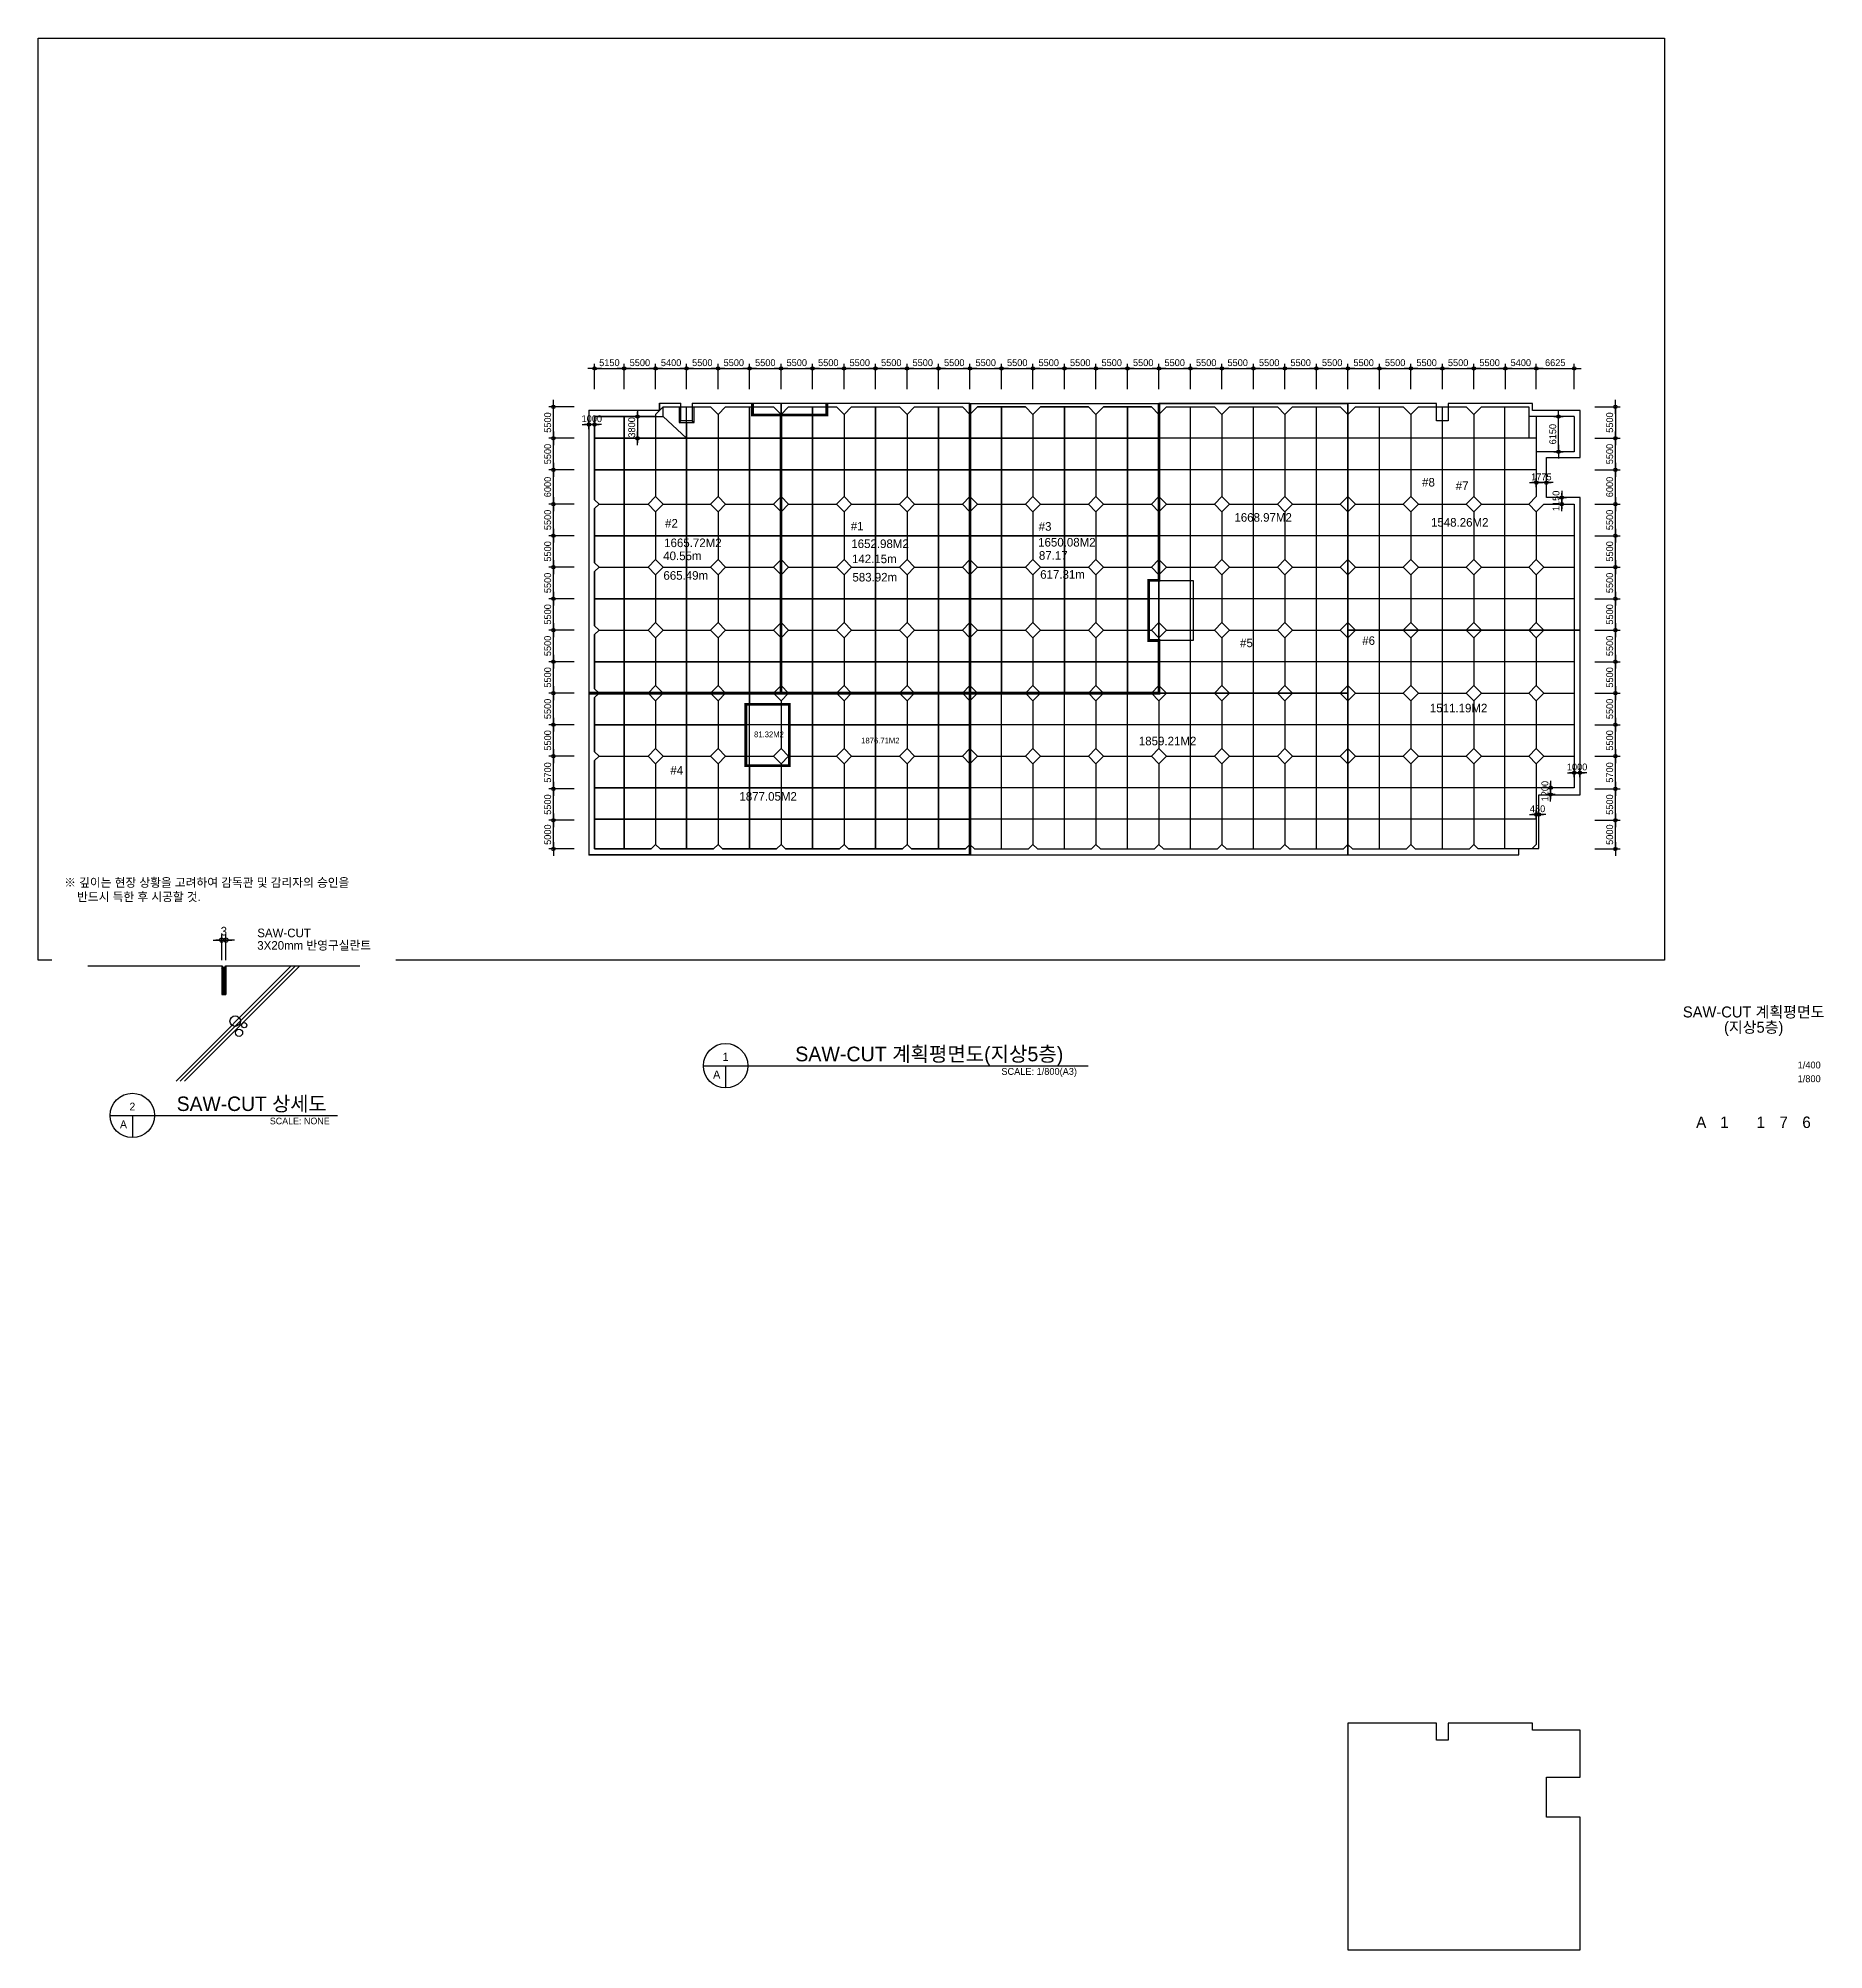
# Model space of a CAD drawing. Header units: millimetres. Extents: x -224470 to 893780, y -1288009 to 197746.
# Drawn here: x 8000 to 319839, y -1288009 to -954254 of the extents above; entities that cross this region are included whole.
import ezdxf
from ezdxf.enums import TextEntityAlignment as Align

# ---------------------------------------------------------------- set-up
doc = ezdxf.new("R2010")
doc.units = ezdxf.units.MM
doc.header["$LTSCALE"] = 1000
doc.header["$MEASUREMENT"] = 0
doc.header["$PDSIZE"] = -10
doc.layers.get('0').update_dxf_attribs({"linetype": 'CONTINUOUS'})
doc.layers.get('Defpoints').update_dxf_attribs({"color": 171, "linetype": 'CONTINUOUS'})
for name, color, linetype in [('151', 151, 'CONTINUOUS'), ('CON', 2, 'CONTINUOUS'), ('DIM', 7, 'CONTINUOUS'), ('E3', 8, 'CONTINUOUS'), ('FIN', 5, 'CONTINUOUS'), ('LED', 7, 'CONTINUOUS'), ('NDIM', 7, 'CONTINUOUS'), ('SAW-CUT', 6, 'CONTINUOUS'), ('SYM', 7, 'CONTINUOUS'), ('TEXT', 3, 'CONTINUOUS'), ('TEXT-TITLE', 6, 'CONTINUOUS'), ('TEXT-기입', 6, 'CONTINUOUS'), ('WIPEOUT', 6, 'CONTINUOUS')]:
    doc.layers.add(name, color=color, linetype=linetype)
doc.styles.add('CGS', font='cgse', dxfattribs={"bigfont": 'cgs'})
doc.styles.add('나눔바른고딕', font='')
doc.styles.get('나눔바른고딕').set_extended_font_data('나눔바른고딕')
doc.dimstyles.new('400 NDIM', dxfattribs={"dimscale": 400, "dimtxt": 3, "dimasz": 1, "dimexe": 2, "dimexo": 2, "dimgap": 1.5, "dimtad": 1, "dimdec": 0, "dimrnd": 0.25, "dimdsep": 46, "dimtxsty": '나눔바른고딕', "dimblk": 'DOT0', "dimcen": 1, "dimdle": 8, "dimclrd": 7, "dimclre": 7, "dimclrt": 7, "dimadec": 0, "dimazin": 0, "dimtfac": 1, "dimtdec": 0, "dimtix": 1, "dimtmove": 2, "dimatfit": 3, "dimldrblk": 'DOT0', "dimfxl": 1, "dimtolj": 1, "dimtzin": 0, "dimlwd": -1, "dimlwe": -1, "dimarcsym": 0})
doc.dimstyles.new('NDIM 1200', dxfattribs={"dimscale": 500, "dimtxt": 3, "dimasz": 1, "dimexe": 2, "dimexo": 2, "dimgap": 1, "dimtad": 1, "dimdec": 0, "dimdsep": 46, "dimtxsty": 'CGS', "dimblk": 'DOT0', "dimcen": 1, "dimdle": 8, "dimclrd": 2, "dimclre": 2, "dimclrt": 2, "dimadec": 0, "dimazin": 0, "dimtfac": 1, "dimtdec": 0, "dimtix": 1, "dimtmove": 2, "dimatfit": 3, "dimldrblk": 'DOT0', "dimfxl": 1, "dimtolj": 1, "dimtzin": 0, "dimlwd": -1, "dimlwe": -1, "dimarcsym": 0})

msp = doc.modelspace()

# ---------------------------------------------------------------- texts
at = {"ltscale": 10000, "style": '나눔바른고딕'}
for s, p in [('#8', (249687.1, -1032528.2)), ('#7', (255566, -1033135.7)), ('#2', (117483.6, -1039697.1)), ('#1', (149915.2, -1040191.8)), ('#3', (182724.7, -1040247.2)), ('#5', (217896.5, -1060575)), ('#6', (239238, -1060177.3)), ('#4', (118406.4, -1082821.5))]:
    msp.add_text(s, height=1500, dxfattribs=at).set_placement(p)
at = {"color": 3, "ltscale": 10000, "style": '나눔바른고딕'}
for s, p in [('1668.97M2 ', (216909, -1038671.3)), ('1548.26M2 ', (251244, -1039529.5)), ('1511.19M2 ', (251048.4, -1071952.4)), ('1859.21M2 ', (200221.2, -1077709)), ('1877.05M2 ', (130454.7, -1087381.2))]:
    msp.add_text(s, height=1500, dxfattribs=at).set_placement(p)
at = {"color": 1, "ltscale": 10000, "style": '나눔바른고딕'}
for s, p in [('40.55m', (117154.4, -1045379.9)), ('142.15m', (150116.1, -1045907.8)), ('87.17', (182765.9, -1045312.8))]:
    msp.add_text(s, height=1500, dxfattribs=at).set_placement(p)
at = {"color": 2, "ltscale": 10000, "style": '나눔바른고딕'}
for s, height, p in [('1665.72M2 ', 1500, (117318.1, -1043104)), ('1652.98M2 ', 1500, (150002, -1043266.9)), ('1650.08M2 ', 1500, (182632, -1043005.7)), ('81.32M2 ', 1000, (133016.8, -1076298.3)), ('1876.71M2 ', 1000, (151728.2, -1077381.1))]:
    msp.add_text(s, height=height, dxfattribs=at).set_placement(p)
at = {"color": 114, "ltscale": 10000, "true_color": 0x139b48, "style": '나눔바른고딕'}
for s, p in [('665.49m', (117186.7, -1048803.4)), ('583.92m', (150197.1, -1049108.1)), ('617.31m', (182990.3, -1048629.6))]:
    msp.add_text(s, height=1500, dxfattribs=at).set_placement(p)
at = {"layer": 'TEXT', "style": '나눔바른고딕'}
for s, p in [('1', (128046.8, -1132108.9)), ('A', (126495.3, -1135211.9))]:
    msp.add_text(s, height=1440, dxfattribs=at).set_placement(p, align=Align.MIDDLE)
msp.add_text('SAW-CUT 계획평면도(지상5층)', height=2560, dxfattribs=at).set_placement((140213, -1132884.7))
msp.add_text('SCALE: 1/800(A3)', height=1200, dxfattribs=at).set_placement((189413.2, -1134048.3), align=Align.TOP_RIGHT)
at = {"layer": 'TEXT-TITLE', "style": '나눔바른고딕'}
for s, p in [('SAW-CUT 계획평면도', (307600, -1124266.7)), ('(지상5층)', (307600, -1126933.3))]:
    msp.add_text(s, height=1920, dxfattribs=at).set_placement(p, align=Align.MIDDLE_CENTER)
at = {"layer": 'TEXT-기입', "style": '나눔바른고딕'}
for s, p in [('1/400', (315281.5, -1134488.5)), ('1/800', (315281.5, -1136888.5))]:
    msp.add_text(s, height=1200, dxfattribs=at).set_placement(p, align=Align.BOTTOM_LEFT)
at = {"layer": 'TEXT-기입', "style": 'CGS'}
for s, p in [('A', (298431.1, -1143528.5)), ('1', (302481.3, -1143528.5)), ('1', (308831.1, -1143528.5)), ('7', (312831.1, -1143528.5)), ('6', (316831.1, -1143528.5))]:
    msp.add_text(s, height=2000, dxfattribs=at).set_placement(p, align=Align.MIDDLE_CENTER)

# ---------------------------------------------------------------- blocks, each defined once
blk = doc.blocks.new('DOT0')
blk.add_line((-3, 0), (3, 0))
at = {"color": 6}
blk.add_circle((0, 0), 0.75, dxfattribs=at)
blk = doc.blocks.new('*D419')
at = {"layer": 'Defpoints', "color": 0, "transparency": 16777216}
for p in [(24300, -10316), (23700, -13905), (24300, -13905)]:
    blk.add_point(p, dxfattribs=at)
at = {"layer": 'DIM', "color": 7, "transparency": 16777216}
for p, q in [((23300, -10316), (22900, -10316)), ((23700, -13105), (23700, -9516)), ((23700, -10316), (24300, -10316)), ((24300, -13105), (24300, -9516)), ((24700, -10316), (25100, -10316))]:
    blk.add_line(p, q, dxfattribs=at)
at = {"layer": 'DIM', "color": 7, "transparency": 16777216, "xscale": 400, "yscale": 400, "zscale": 400}
blk.add_blockref('DOT0', (23700, -10316), dxfattribs=at)
at = {"layer": 'DIM', "color": 7, "transparency": 16777216, "xscale": 400, "yscale": 400, "zscale": 400, "rotation": 180}
blk.add_blockref('DOT0', (24300, -10316), dxfattribs=at)
at = {"layer": 'DIM', "color": 7, "transparency": 16777216, "insert": (24000, -9066), "char_height": 1200, "attachment_point": 5, "style": '나눔바른고딕'}
blk.add_mtext('\\A1;3', dxfattribs=at)
blk = doc.blocks.new('*D352')
at = {"layer": 'Defpoints', "color": 0, "ltscale": 0.4, "transparency": 16777216}
for p in [(110330, -1011909), (105180, -1016309), (110330, -1016309)]:
    blk.add_point(p, dxfattribs=at)
at = {"layer": 'NDIM', "ltscale": 0.4, "transparency": 16777216}
for p, q in [((105180, -1015509), (105180, -1011109)), ((110330, -1015509), (110330, -1011109)), ((105580, -1011909), (109930, -1011909))]:
    blk.add_line(p, q, dxfattribs=at)
at = {"layer": 'NDIM', "ltscale": 0.4, "transparency": 16777216, "xscale": 400, "yscale": 400, "zscale": 400, "rotation": 180}
blk.add_blockref('DOT0', (105180, -1011909), dxfattribs=at)
at = {"layer": 'NDIM', "ltscale": 0.4, "transparency": 16777216, "xscale": 400, "yscale": 400, "zscale": 400}
blk.add_blockref('DOT0', (110330, -1011909), dxfattribs=at)
at = {"layer": 'NDIM', "ltscale": 0.4, "transparency": 16777216, "insert": (107755, -1010909), "char_height": 1200, "attachment_point": 5, "style": 'CGS'}
blk.add_mtext('\\A1;5150', dxfattribs=at)
blk = doc.blocks.new('*D353')
at = {"layer": 'Defpoints', "color": 0, "ltscale": 0.4, "transparency": 16777216}
for p in [(115830, -1011909), (110330, -1016309), (115830, -1016309)]:
    blk.add_point(p, dxfattribs=at)
at = {"layer": 'NDIM', "ltscale": 0.4, "transparency": 16777216}
for p, q in [((110330, -1015509), (110330, -1011109)), ((115830, -1015509), (115830, -1011109)), ((110730, -1011909), (115430, -1011909))]:
    blk.add_line(p, q, dxfattribs=at)
at = {"layer": 'NDIM', "ltscale": 0.4, "transparency": 16777216, "xscale": 400, "yscale": 400, "zscale": 400, "rotation": 180}
blk.add_blockref('DOT0', (110330, -1011909), dxfattribs=at)
at = {"layer": 'NDIM', "ltscale": 0.4, "transparency": 16777216, "xscale": 400, "yscale": 400, "zscale": 400}
blk.add_blockref('DOT0', (115830, -1011909), dxfattribs=at)
at = {"layer": 'NDIM', "ltscale": 0.4, "transparency": 16777216, "insert": (113080, -1010909), "char_height": 1200, "attachment_point": 5, "style": 'CGS'}
blk.add_mtext('\\A1;5500', dxfattribs=at)
blk = doc.blocks.new('*D354')
at = {"layer": 'Defpoints', "color": 0, "ltscale": 0.4, "transparency": 16777216}
for p in [(126730, -1011909), (121230, -1016309), (126730, -1016309)]:
    blk.add_point(p, dxfattribs=at)
at = {"layer": 'NDIM', "ltscale": 0.4, "transparency": 16777216}
for p, q in [((121230, -1015509), (121230, -1011109)), ((126730, -1015509), (126730, -1011109)), ((121630, -1011909), (126330, -1011909))]:
    blk.add_line(p, q, dxfattribs=at)
at = {"layer": 'NDIM', "ltscale": 0.4, "transparency": 16777216, "xscale": 400, "yscale": 400, "zscale": 400, "rotation": 180}
blk.add_blockref('DOT0', (121230, -1011909), dxfattribs=at)
at = {"layer": 'NDIM', "ltscale": 0.4, "transparency": 16777216, "xscale": 400, "yscale": 400, "zscale": 400}
blk.add_blockref('DOT0', (126730, -1011909), dxfattribs=at)
at = {"layer": 'NDIM', "ltscale": 0.4, "transparency": 16777216, "insert": (123980, -1010909), "char_height": 1200, "attachment_point": 5, "style": 'CGS'}
blk.add_mtext('\\A1;5500', dxfattribs=at)
blk = doc.blocks.new('*D355')
at = {"layer": 'Defpoints', "color": 0, "ltscale": 0.4, "transparency": 16777216}
for p in [(121230, -1011909), (115830, -1016309), (121230, -1016309)]:
    blk.add_point(p, dxfattribs=at)
at = {"layer": 'NDIM', "ltscale": 0.4, "transparency": 16777216}
for p, q in [((115830, -1015509), (115830, -1011109)), ((121230, -1015509), (121230, -1011109)), ((116230, -1011909), (120830, -1011909))]:
    blk.add_line(p, q, dxfattribs=at)
at = {"layer": 'NDIM', "ltscale": 0.4, "transparency": 16777216, "xscale": 400, "yscale": 400, "zscale": 400, "rotation": 180}
blk.add_blockref('DOT0', (115830, -1011909), dxfattribs=at)
at = {"layer": 'NDIM', "ltscale": 0.4, "transparency": 16777216, "xscale": 400, "yscale": 400, "zscale": 400}
blk.add_blockref('DOT0', (121230, -1011909), dxfattribs=at)
at = {"layer": 'NDIM', "ltscale": 0.4, "transparency": 16777216, "insert": (118530, -1010909), "char_height": 1200, "attachment_point": 5, "style": 'CGS'}
blk.add_mtext('\\A1;5400', dxfattribs=at)
blk = doc.blocks.new('*D356')
at = {"layer": 'Defpoints', "color": 0, "ltscale": 0.4, "transparency": 16777216}
for p in [(132230, -1011909), (126730, -1016309), (132230, -1016309)]:
    blk.add_point(p, dxfattribs=at)
at = {"layer": 'NDIM', "ltscale": 0.4, "transparency": 16777216}
for p, q in [((126730, -1015509), (126730, -1011109)), ((132230, -1015509), (132230, -1011109)), ((127130, -1011909), (131830, -1011909))]:
    blk.add_line(p, q, dxfattribs=at)
at = {"layer": 'NDIM', "ltscale": 0.4, "transparency": 16777216, "xscale": 400, "yscale": 400, "zscale": 400, "rotation": 180}
blk.add_blockref('DOT0', (126730, -1011909), dxfattribs=at)
at = {"layer": 'NDIM', "ltscale": 0.4, "transparency": 16777216, "xscale": 400, "yscale": 400, "zscale": 400}
blk.add_blockref('DOT0', (132230, -1011909), dxfattribs=at)
at = {"layer": 'NDIM', "ltscale": 0.4, "transparency": 16777216, "insert": (129480, -1010909), "char_height": 1200, "attachment_point": 5, "style": 'CGS'}
blk.add_mtext('\\A1;5500', dxfattribs=at)
blk = doc.blocks.new('*D357')
at = {"layer": 'Defpoints', "color": 0, "ltscale": 0.4, "transparency": 16777216}
for p in [(137730, -1011909), (132230, -1016309), (137730, -1016309)]:
    blk.add_point(p, dxfattribs=at)
at = {"layer": 'NDIM', "ltscale": 0.4, "transparency": 16777216}
for p, q in [((132230, -1015509), (132230, -1011109)), ((137730, -1015509), (137730, -1011109)), ((132630, -1011909), (137330, -1011909))]:
    blk.add_line(p, q, dxfattribs=at)
at = {"layer": 'NDIM', "ltscale": 0.4, "transparency": 16777216, "xscale": 400, "yscale": 400, "zscale": 400, "rotation": 180}
blk.add_blockref('DOT0', (132230, -1011909), dxfattribs=at)
at = {"layer": 'NDIM', "ltscale": 0.4, "transparency": 16777216, "xscale": 400, "yscale": 400, "zscale": 400}
blk.add_blockref('DOT0', (137730, -1011909), dxfattribs=at)
at = {"layer": 'NDIM', "ltscale": 0.4, "transparency": 16777216, "insert": (134980, -1010909), "char_height": 1200, "attachment_point": 5, "style": 'CGS'}
blk.add_mtext('\\A1;5500', dxfattribs=at)
blk = doc.blocks.new('*D358')
at = {"layer": 'Defpoints', "color": 0, "ltscale": 0.4, "transparency": 16777216}
for p in [(143230, -1011909), (137730, -1016309), (143230, -1016309)]:
    blk.add_point(p, dxfattribs=at)
at = {"layer": 'NDIM', "ltscale": 0.4, "transparency": 16777216}
for p, q in [((137730, -1015509), (137730, -1011109)), ((143230, -1015509), (143230, -1011109)), ((138130, -1011909), (142830, -1011909))]:
    blk.add_line(p, q, dxfattribs=at)
at = {"layer": 'NDIM', "ltscale": 0.4, "transparency": 16777216, "xscale": 400, "yscale": 400, "zscale": 400, "rotation": 180}
blk.add_blockref('DOT0', (137730, -1011909), dxfattribs=at)
at = {"layer": 'NDIM', "ltscale": 0.4, "transparency": 16777216, "xscale": 400, "yscale": 400, "zscale": 400}
blk.add_blockref('DOT0', (143230, -1011909), dxfattribs=at)
at = {"layer": 'NDIM', "ltscale": 0.4, "transparency": 16777216, "insert": (140480, -1010909), "char_height": 1200, "attachment_point": 5, "style": 'CGS'}
blk.add_mtext('\\A1;5500', dxfattribs=at)
blk = doc.blocks.new('*D359')
at = {"layer": 'Defpoints', "color": 0, "ltscale": 0.4, "transparency": 16777216}
for p in [(148730, -1011909), (143230, -1016309), (148730, -1016309)]:
    blk.add_point(p, dxfattribs=at)
at = {"layer": 'NDIM', "ltscale": 0.4, "transparency": 16777216}
for p, q in [((143230, -1015509), (143230, -1011109)), ((148730, -1015509), (148730, -1011109)), ((143630, -1011909), (148330, -1011909))]:
    blk.add_line(p, q, dxfattribs=at)
at = {"layer": 'NDIM', "ltscale": 0.4, "transparency": 16777216, "xscale": 400, "yscale": 400, "zscale": 400, "rotation": 180}
blk.add_blockref('DOT0', (143230, -1011909), dxfattribs=at)
at = {"layer": 'NDIM', "ltscale": 0.4, "transparency": 16777216, "xscale": 400, "yscale": 400, "zscale": 400}
blk.add_blockref('DOT0', (148730, -1011909), dxfattribs=at)
at = {"layer": 'NDIM', "ltscale": 0.4, "transparency": 16777216, "insert": (145980, -1010909), "char_height": 1200, "attachment_point": 5, "style": 'CGS'}
blk.add_mtext('\\A1;5500', dxfattribs=at)
blk = doc.blocks.new('*D391')
at = {"layer": 'Defpoints', "color": 0, "ltscale": 0.4, "transparency": 16777216}
for p in [(154230, -1011909), (148730, -1016309), (154230, -1016309)]:
    blk.add_point(p, dxfattribs=at)
at = {"layer": 'NDIM', "ltscale": 0.4, "transparency": 16777216}
for p, q in [((148730, -1015509), (148730, -1011109)), ((154230, -1015509), (154230, -1011109)), ((149130, -1011909), (153830, -1011909))]:
    blk.add_line(p, q, dxfattribs=at)
at = {"layer": 'NDIM', "ltscale": 0.4, "transparency": 16777216, "xscale": 400, "yscale": 400, "zscale": 400, "rotation": 180}
blk.add_blockref('DOT0', (148730, -1011909), dxfattribs=at)
at = {"layer": 'NDIM', "ltscale": 0.4, "transparency": 16777216, "xscale": 400, "yscale": 400, "zscale": 400}
blk.add_blockref('DOT0', (154230, -1011909), dxfattribs=at)
at = {"layer": 'NDIM', "ltscale": 0.4, "transparency": 16777216, "insert": (151480, -1010909), "char_height": 1200, "attachment_point": 5, "style": 'CGS'}
blk.add_mtext('\\A1;5500', dxfattribs=at)
blk = doc.blocks.new('*D392')
at = {"layer": 'Defpoints', "color": 0, "ltscale": 0.4, "transparency": 16777216}
for p in [(159730, -1011909), (154230, -1016309), (159730, -1016309)]:
    blk.add_point(p, dxfattribs=at)
at = {"layer": 'NDIM', "ltscale": 0.4, "transparency": 16777216}
for p, q in [((154230, -1015509), (154230, -1011109)), ((159730, -1015509), (159730, -1011109)), ((154630, -1011909), (159330, -1011909))]:
    blk.add_line(p, q, dxfattribs=at)
at = {"layer": 'NDIM', "ltscale": 0.4, "transparency": 16777216, "xscale": 400, "yscale": 400, "zscale": 400, "rotation": 180}
blk.add_blockref('DOT0', (154230, -1011909), dxfattribs=at)
at = {"layer": 'NDIM', "ltscale": 0.4, "transparency": 16777216, "xscale": 400, "yscale": 400, "zscale": 400}
blk.add_blockref('DOT0', (159730, -1011909), dxfattribs=at)
at = {"layer": 'NDIM', "ltscale": 0.4, "transparency": 16777216, "insert": (156980, -1010909), "char_height": 1200, "attachment_point": 5, "style": 'CGS'}
blk.add_mtext('\\A1;5500', dxfattribs=at)
blk = doc.blocks.new('*D393')
at = {"layer": 'Defpoints', "color": 0, "ltscale": 0.4, "transparency": 16777216}
for p in [(165230, -1011909), (159730, -1016309), (165230, -1016309)]:
    blk.add_point(p, dxfattribs=at)
at = {"layer": 'NDIM', "ltscale": 0.4, "transparency": 16777216}
for p, q in [((159730, -1015509), (159730, -1011109)), ((165230, -1015509), (165230, -1011109)), ((160130, -1011909), (164830, -1011909))]:
    blk.add_line(p, q, dxfattribs=at)
at = {"layer": 'NDIM', "ltscale": 0.4, "transparency": 16777216, "xscale": 400, "yscale": 400, "zscale": 400, "rotation": 180}
blk.add_blockref('DOT0', (159730, -1011909), dxfattribs=at)
at = {"layer": 'NDIM', "ltscale": 0.4, "transparency": 16777216, "xscale": 400, "yscale": 400, "zscale": 400}
blk.add_blockref('DOT0', (165230, -1011909), dxfattribs=at)
at = {"layer": 'NDIM', "ltscale": 0.4, "transparency": 16777216, "insert": (162480, -1010909), "char_height": 1200, "attachment_point": 5, "style": 'CGS'}
blk.add_mtext('\\A1;5500', dxfattribs=at)
blk = doc.blocks.new('*D394')
at = {"layer": 'Defpoints', "color": 0, "ltscale": 0.4, "transparency": 16777216}
for p in [(170730, -1011909), (165230, -1016309), (170730, -1016309)]:
    blk.add_point(p, dxfattribs=at)
at = {"layer": 'NDIM', "ltscale": 0.4, "transparency": 16777216}
for p, q in [((165230, -1015509), (165230, -1011109)), ((170730, -1015509), (170730, -1011109)), ((165630, -1011909), (170330, -1011909))]:
    blk.add_line(p, q, dxfattribs=at)
at = {"layer": 'NDIM', "ltscale": 0.4, "transparency": 16777216, "xscale": 400, "yscale": 400, "zscale": 400, "rotation": 180}
blk.add_blockref('DOT0', (165230, -1011909), dxfattribs=at)
at = {"layer": 'NDIM', "ltscale": 0.4, "transparency": 16777216, "xscale": 400, "yscale": 400, "zscale": 400}
blk.add_blockref('DOT0', (170730, -1011909), dxfattribs=at)
at = {"layer": 'NDIM', "ltscale": 0.4, "transparency": 16777216, "insert": (167980, -1010909), "char_height": 1200, "attachment_point": 5, "style": 'CGS'}
blk.add_mtext('\\A1;5500', dxfattribs=at)
blk = doc.blocks.new('*D395')
at = {"layer": 'Defpoints', "color": 0, "ltscale": 0.4, "transparency": 16777216}
for p in [(176230, -1011909), (170730, -1016309), (176230, -1016309)]:
    blk.add_point(p, dxfattribs=at)
at = {"layer": 'NDIM', "ltscale": 0.4, "transparency": 16777216}
for p, q in [((170730, -1015509), (170730, -1011109)), ((176230, -1015509), (176230, -1011109)), ((171130, -1011909), (175830, -1011909))]:
    blk.add_line(p, q, dxfattribs=at)
at = {"layer": 'NDIM', "ltscale": 0.4, "transparency": 16777216, "xscale": 400, "yscale": 400, "zscale": 400, "rotation": 180}
blk.add_blockref('DOT0', (170730, -1011909), dxfattribs=at)
at = {"layer": 'NDIM', "ltscale": 0.4, "transparency": 16777216, "xscale": 400, "yscale": 400, "zscale": 400}
blk.add_blockref('DOT0', (176230, -1011909), dxfattribs=at)
at = {"layer": 'NDIM', "ltscale": 0.4, "transparency": 16777216, "insert": (173480, -1010909), "char_height": 1200, "attachment_point": 5, "style": 'CGS'}
blk.add_mtext('\\A1;5500', dxfattribs=at)
blk = doc.blocks.new('*D396')
at = {"layer": 'Defpoints', "color": 0, "ltscale": 0.4, "transparency": 16777216}
for p in [(181730, -1011909), (176230, -1016309), (181730, -1016309)]:
    blk.add_point(p, dxfattribs=at)
at = {"layer": 'NDIM', "ltscale": 0.4, "transparency": 16777216}
for p, q in [((176230, -1015509), (176230, -1011109)), ((181730, -1015509), (181730, -1011109)), ((176630, -1011909), (181330, -1011909))]:
    blk.add_line(p, q, dxfattribs=at)
at = {"layer": 'NDIM', "ltscale": 0.4, "transparency": 16777216, "xscale": 400, "yscale": 400, "zscale": 400, "rotation": 180}
blk.add_blockref('DOT0', (176230, -1011909), dxfattribs=at)
at = {"layer": 'NDIM', "ltscale": 0.4, "transparency": 16777216, "xscale": 400, "yscale": 400, "zscale": 400}
blk.add_blockref('DOT0', (181730, -1011909), dxfattribs=at)
at = {"layer": 'NDIM', "ltscale": 0.4, "transparency": 16777216, "insert": (178980, -1010909), "char_height": 1200, "attachment_point": 5, "style": 'CGS'}
blk.add_mtext('\\A1;5500', dxfattribs=at)
blk = doc.blocks.new('*D397')
at = {"layer": 'Defpoints', "color": 0, "ltscale": 0.4, "transparency": 16777216}
for p in [(187230, -1011909), (181730, -1016309), (187230, -1016309)]:
    blk.add_point(p, dxfattribs=at)
at = {"layer": 'NDIM', "ltscale": 0.4, "transparency": 16777216}
for p, q in [((181730, -1015509), (181730, -1011109)), ((187230, -1015509), (187230, -1011109)), ((182130, -1011909), (186830, -1011909))]:
    blk.add_line(p, q, dxfattribs=at)
at = {"layer": 'NDIM', "ltscale": 0.4, "transparency": 16777216, "xscale": 400, "yscale": 400, "zscale": 400, "rotation": 180}
blk.add_blockref('DOT0', (181730, -1011909), dxfattribs=at)
at = {"layer": 'NDIM', "ltscale": 0.4, "transparency": 16777216, "xscale": 400, "yscale": 400, "zscale": 400}
blk.add_blockref('DOT0', (187230, -1011909), dxfattribs=at)
at = {"layer": 'NDIM', "ltscale": 0.4, "transparency": 16777216, "insert": (184480, -1010909), "char_height": 1200, "attachment_point": 5, "style": 'CGS'}
blk.add_mtext('\\A1;5500', dxfattribs=at)
blk = doc.blocks.new('*D398')
at = {"layer": 'Defpoints', "color": 0, "ltscale": 0.4, "transparency": 16777216}
for p in [(192730, -1011909), (187230, -1016309), (192730, -1016309)]:
    blk.add_point(p, dxfattribs=at)
at = {"layer": 'NDIM', "ltscale": 0.4, "transparency": 16777216}
for p, q in [((187230, -1015509), (187230, -1011109)), ((192730, -1015509), (192730, -1011109)), ((187630, -1011909), (192330, -1011909))]:
    blk.add_line(p, q, dxfattribs=at)
at = {"layer": 'NDIM', "ltscale": 0.4, "transparency": 16777216, "xscale": 400, "yscale": 400, "zscale": 400, "rotation": 180}
blk.add_blockref('DOT0', (187230, -1011909), dxfattribs=at)
at = {"layer": 'NDIM', "ltscale": 0.4, "transparency": 16777216, "xscale": 400, "yscale": 400, "zscale": 400}
blk.add_blockref('DOT0', (192730, -1011909), dxfattribs=at)
at = {"layer": 'NDIM', "ltscale": 0.4, "transparency": 16777216, "insert": (189980, -1010909), "char_height": 1200, "attachment_point": 5, "style": 'CGS'}
blk.add_mtext('\\A1;5500', dxfattribs=at)
blk = doc.blocks.new('*D399')
at = {"layer": 'Defpoints', "color": 0, "ltscale": 0.4, "transparency": 16777216}
for p in [(198230, -1011909), (192730, -1016309), (198230, -1016309)]:
    blk.add_point(p, dxfattribs=at)
at = {"layer": 'NDIM', "ltscale": 0.4, "transparency": 16777216}
for p, q in [((192730, -1015509), (192730, -1011109)), ((198230, -1015509), (198230, -1011109)), ((193130, -1011909), (197830, -1011909))]:
    blk.add_line(p, q, dxfattribs=at)
at = {"layer": 'NDIM', "ltscale": 0.4, "transparency": 16777216, "xscale": 400, "yscale": 400, "zscale": 400, "rotation": 180}
blk.add_blockref('DOT0', (192730, -1011909), dxfattribs=at)
at = {"layer": 'NDIM', "ltscale": 0.4, "transparency": 16777216, "xscale": 400, "yscale": 400, "zscale": 400}
blk.add_blockref('DOT0', (198230, -1011909), dxfattribs=at)
at = {"layer": 'NDIM', "ltscale": 0.4, "transparency": 16777216, "insert": (195480, -1010909), "char_height": 1200, "attachment_point": 5, "style": 'CGS'}
blk.add_mtext('\\A1;5500', dxfattribs=at)
blk = doc.blocks.new('*D400')
at = {"layer": 'Defpoints', "color": 0, "ltscale": 0.4, "transparency": 16777216}
for p in [(203730, -1011909), (198230, -1016309), (203730, -1016309)]:
    blk.add_point(p, dxfattribs=at)
at = {"layer": 'NDIM', "ltscale": 0.4, "transparency": 16777216}
for p, q in [((198230, -1015509), (198230, -1011109)), ((203730, -1015509), (203730, -1011109)), ((198630, -1011909), (203330, -1011909))]:
    blk.add_line(p, q, dxfattribs=at)
at = {"layer": 'NDIM', "ltscale": 0.4, "transparency": 16777216, "xscale": 400, "yscale": 400, "zscale": 400, "rotation": 180}
blk.add_blockref('DOT0', (198230, -1011909), dxfattribs=at)
at = {"layer": 'NDIM', "ltscale": 0.4, "transparency": 16777216, "xscale": 400, "yscale": 400, "zscale": 400}
blk.add_blockref('DOT0', (203730, -1011909), dxfattribs=at)
at = {"layer": 'NDIM', "ltscale": 0.4, "transparency": 16777216, "insert": (200980, -1010909), "char_height": 1200, "attachment_point": 5, "style": 'CGS'}
blk.add_mtext('\\A1;5500', dxfattribs=at)
blk = doc.blocks.new('*D401')
at = {"layer": 'Defpoints', "color": 0, "ltscale": 0.4, "transparency": 16777216}
for p in [(209230, -1011909), (203730, -1016309), (209230, -1016309)]:
    blk.add_point(p, dxfattribs=at)
at = {"layer": 'NDIM', "ltscale": 0.4, "transparency": 16777216}
for p, q in [((203730, -1015509), (203730, -1011109)), ((209230, -1015509), (209230, -1011109)), ((204130, -1011909), (208830, -1011909))]:
    blk.add_line(p, q, dxfattribs=at)
at = {"layer": 'NDIM', "ltscale": 0.4, "transparency": 16777216, "xscale": 400, "yscale": 400, "zscale": 400, "rotation": 180}
blk.add_blockref('DOT0', (203730, -1011909), dxfattribs=at)
at = {"layer": 'NDIM', "ltscale": 0.4, "transparency": 16777216, "xscale": 400, "yscale": 400, "zscale": 400}
blk.add_blockref('DOT0', (209230, -1011909), dxfattribs=at)
at = {"layer": 'NDIM', "ltscale": 0.4, "transparency": 16777216, "insert": (206480, -1010909), "char_height": 1200, "attachment_point": 5, "style": 'CGS'}
blk.add_mtext('\\A1;5500', dxfattribs=at)
blk = doc.blocks.new('*D402')
at = {"layer": 'Defpoints', "color": 0, "ltscale": 0.4, "transparency": 16777216}
for p in [(214730, -1011909), (209230, -1016309), (214730, -1016309)]:
    blk.add_point(p, dxfattribs=at)
at = {"layer": 'NDIM', "ltscale": 0.4, "transparency": 16777216}
for p, q in [((209230, -1015509), (209230, -1011109)), ((214730, -1015509), (214730, -1011109)), ((209630, -1011909), (214330, -1011909))]:
    blk.add_line(p, q, dxfattribs=at)
at = {"layer": 'NDIM', "ltscale": 0.4, "transparency": 16777216, "xscale": 400, "yscale": 400, "zscale": 400, "rotation": 180}
blk.add_blockref('DOT0', (209230, -1011909), dxfattribs=at)
at = {"layer": 'NDIM', "ltscale": 0.4, "transparency": 16777216, "xscale": 400, "yscale": 400, "zscale": 400}
blk.add_blockref('DOT0', (214730, -1011909), dxfattribs=at)
at = {"layer": 'NDIM', "ltscale": 0.4, "transparency": 16777216, "insert": (211980, -1010909), "char_height": 1200, "attachment_point": 5, "style": 'CGS'}
blk.add_mtext('\\A1;5500', dxfattribs=at)
blk = doc.blocks.new('*D403')
at = {"layer": 'Defpoints', "color": 0, "ltscale": 0.4, "transparency": 16777216}
for p in [(220230, -1011909), (214730, -1016309), (220230, -1016309)]:
    blk.add_point(p, dxfattribs=at)
at = {"layer": 'NDIM', "ltscale": 0.4, "transparency": 16777216}
for p, q in [((214730, -1015509), (214730, -1011109)), ((220230, -1015509), (220230, -1011109)), ((215130, -1011909), (219830, -1011909))]:
    blk.add_line(p, q, dxfattribs=at)
at = {"layer": 'NDIM', "ltscale": 0.4, "transparency": 16777216, "xscale": 400, "yscale": 400, "zscale": 400, "rotation": 180}
blk.add_blockref('DOT0', (214730, -1011909), dxfattribs=at)
at = {"layer": 'NDIM', "ltscale": 0.4, "transparency": 16777216, "xscale": 400, "yscale": 400, "zscale": 400}
blk.add_blockref('DOT0', (220230, -1011909), dxfattribs=at)
at = {"layer": 'NDIM', "ltscale": 0.4, "transparency": 16777216, "insert": (217480, -1010909), "char_height": 1200, "attachment_point": 5, "style": 'CGS'}
blk.add_mtext('\\A1;5500', dxfattribs=at)
blk = doc.blocks.new('*D404')
at = {"layer": 'Defpoints', "color": 0, "ltscale": 0.4, "transparency": 16777216}
for p in [(225730, -1011909), (220230, -1016309), (225730, -1016309)]:
    blk.add_point(p, dxfattribs=at)
at = {"layer": 'NDIM', "ltscale": 0.4, "transparency": 16777216}
for p, q in [((220230, -1015509), (220230, -1011109)), ((225730, -1015509), (225730, -1011109)), ((220630, -1011909), (225330, -1011909))]:
    blk.add_line(p, q, dxfattribs=at)
at = {"layer": 'NDIM', "ltscale": 0.4, "transparency": 16777216, "xscale": 400, "yscale": 400, "zscale": 400, "rotation": 180}
blk.add_blockref('DOT0', (220230, -1011909), dxfattribs=at)
at = {"layer": 'NDIM', "ltscale": 0.4, "transparency": 16777216, "xscale": 400, "yscale": 400, "zscale": 400}
blk.add_blockref('DOT0', (225730, -1011909), dxfattribs=at)
at = {"layer": 'NDIM', "ltscale": 0.4, "transparency": 16777216, "insert": (222980, -1010909), "char_height": 1200, "attachment_point": 5, "style": 'CGS'}
blk.add_mtext('\\A1;5500', dxfattribs=at)
blk = doc.blocks.new('*D405')
at = {"layer": 'Defpoints', "color": 0, "ltscale": 0.4, "transparency": 16777216}
for p in [(231230, -1011909), (225730, -1016309), (231230, -1016309)]:
    blk.add_point(p, dxfattribs=at)
at = {"layer": 'NDIM', "ltscale": 0.4, "transparency": 16777216}
for p, q in [((225730, -1015509), (225730, -1011109)), ((231230, -1015509), (231230, -1011109)), ((226130, -1011909), (230830, -1011909))]:
    blk.add_line(p, q, dxfattribs=at)
at = {"layer": 'NDIM', "ltscale": 0.4, "transparency": 16777216, "xscale": 400, "yscale": 400, "zscale": 400, "rotation": 180}
blk.add_blockref('DOT0', (225730, -1011909), dxfattribs=at)
at = {"layer": 'NDIM', "ltscale": 0.4, "transparency": 16777216, "xscale": 400, "yscale": 400, "zscale": 400}
blk.add_blockref('DOT0', (231230, -1011909), dxfattribs=at)
at = {"layer": 'NDIM', "ltscale": 0.4, "transparency": 16777216, "insert": (228480, -1010909), "char_height": 1200, "attachment_point": 5, "style": 'CGS'}
blk.add_mtext('\\A1;5500', dxfattribs=at)
blk = doc.blocks.new('*D406')
at = {"layer": 'Defpoints', "color": 0, "ltscale": 0.4, "transparency": 16777216}
for p in [(236730, -1011909), (231230, -1016309), (236730, -1016309)]:
    blk.add_point(p, dxfattribs=at)
at = {"layer": 'NDIM', "ltscale": 0.4, "transparency": 16777216}
for p, q in [((231230, -1015509), (231230, -1011109)), ((236730, -1015509), (236730, -1011109)), ((231630, -1011909), (236330, -1011909))]:
    blk.add_line(p, q, dxfattribs=at)
at = {"layer": 'NDIM', "ltscale": 0.4, "transparency": 16777216, "xscale": 400, "yscale": 400, "zscale": 400, "rotation": 180}
blk.add_blockref('DOT0', (231230, -1011909), dxfattribs=at)
at = {"layer": 'NDIM', "ltscale": 0.4, "transparency": 16777216, "xscale": 400, "yscale": 400, "zscale": 400}
blk.add_blockref('DOT0', (236730, -1011909), dxfattribs=at)
at = {"layer": 'NDIM', "ltscale": 0.4, "transparency": 16777216, "insert": (233980, -1010909), "char_height": 1200, "attachment_point": 5, "style": 'CGS'}
blk.add_mtext('\\A1;5500', dxfattribs=at)
blk = doc.blocks.new('*D407')
at = {"layer": 'Defpoints', "color": 0, "ltscale": 0.4, "transparency": 16777216}
for p in [(242230, -1011909), (236730, -1016309), (242230, -1016309)]:
    blk.add_point(p, dxfattribs=at)
at = {"layer": 'NDIM', "ltscale": 0.4, "transparency": 16777216}
for p, q in [((236730, -1015509), (236730, -1011109)), ((242230, -1015509), (242230, -1011109)), ((237130, -1011909), (241830, -1011909))]:
    blk.add_line(p, q, dxfattribs=at)
at = {"layer": 'NDIM', "ltscale": 0.4, "transparency": 16777216, "xscale": 400, "yscale": 400, "zscale": 400, "rotation": 180}
blk.add_blockref('DOT0', (236730, -1011909), dxfattribs=at)
at = {"layer": 'NDIM', "ltscale": 0.4, "transparency": 16777216, "xscale": 400, "yscale": 400, "zscale": 400}
blk.add_blockref('DOT0', (242230, -1011909), dxfattribs=at)
at = {"layer": 'NDIM', "ltscale": 0.4, "transparency": 16777216, "insert": (239480, -1010909), "char_height": 1200, "attachment_point": 5, "style": 'CGS'}
blk.add_mtext('\\A1;5500', dxfattribs=at)
blk = doc.blocks.new('*D408')
at = {"layer": 'Defpoints', "color": 0, "ltscale": 0.4, "transparency": 16777216}
for p in [(247730, -1011909), (242230, -1016309), (247730, -1016309)]:
    blk.add_point(p, dxfattribs=at)
at = {"layer": 'NDIM', "ltscale": 0.4, "transparency": 16777216}
for p, q in [((242230, -1015509), (242230, -1011109)), ((247730, -1015509), (247730, -1011109)), ((242630, -1011909), (247330, -1011909))]:
    blk.add_line(p, q, dxfattribs=at)
at = {"layer": 'NDIM', "ltscale": 0.4, "transparency": 16777216, "xscale": 400, "yscale": 400, "zscale": 400, "rotation": 180}
blk.add_blockref('DOT0', (242230, -1011909), dxfattribs=at)
at = {"layer": 'NDIM', "ltscale": 0.4, "transparency": 16777216, "xscale": 400, "yscale": 400, "zscale": 400}
blk.add_blockref('DOT0', (247730, -1011909), dxfattribs=at)
at = {"layer": 'NDIM', "ltscale": 0.4, "transparency": 16777216, "insert": (244980, -1010909), "char_height": 1200, "attachment_point": 5, "style": 'CGS'}
blk.add_mtext('\\A1;5500', dxfattribs=at)
blk = doc.blocks.new('*D360')
at = {"layer": 'Defpoints', "color": 0, "ltscale": 0.4, "transparency": 16777216}
for p in [(253230, -1011909), (247730, -1016309), (253230, -1016309)]:
    blk.add_point(p, dxfattribs=at)
at = {"layer": 'NDIM', "ltscale": 0.4, "transparency": 16777216}
for p, q in [((247730, -1015509), (247730, -1011109)), ((253230, -1015509), (253230, -1011109)), ((248130, -1011909), (252830, -1011909))]:
    blk.add_line(p, q, dxfattribs=at)
at = {"layer": 'NDIM', "ltscale": 0.4, "transparency": 16777216, "xscale": 400, "yscale": 400, "zscale": 400, "rotation": 180}
blk.add_blockref('DOT0', (247730, -1011909), dxfattribs=at)
at = {"layer": 'NDIM', "ltscale": 0.4, "transparency": 16777216, "xscale": 400, "yscale": 400, "zscale": 400}
blk.add_blockref('DOT0', (253230, -1011909), dxfattribs=at)
at = {"layer": 'NDIM', "ltscale": 0.4, "transparency": 16777216, "insert": (250480, -1010909), "char_height": 1200, "attachment_point": 5, "style": 'CGS'}
blk.add_mtext('\\A1;5500', dxfattribs=at)
blk = doc.blocks.new('*D361')
at = {"layer": 'Defpoints', "color": 0, "ltscale": 0.4, "transparency": 16777216}
for p in [(258730, -1011909), (253230, -1016309), (258730, -1016309)]:
    blk.add_point(p, dxfattribs=at)
at = {"layer": 'NDIM', "ltscale": 0.4, "transparency": 16777216}
for p, q in [((253230, -1015509), (253230, -1011109)), ((258730, -1015509), (258730, -1011109)), ((253630, -1011909), (258330, -1011909))]:
    blk.add_line(p, q, dxfattribs=at)
at = {"layer": 'NDIM', "ltscale": 0.4, "transparency": 16777216, "xscale": 400, "yscale": 400, "zscale": 400, "rotation": 180}
blk.add_blockref('DOT0', (253230, -1011909), dxfattribs=at)
at = {"layer": 'NDIM', "ltscale": 0.4, "transparency": 16777216, "xscale": 400, "yscale": 400, "zscale": 400}
blk.add_blockref('DOT0', (258730, -1011909), dxfattribs=at)
at = {"layer": 'NDIM', "ltscale": 0.4, "transparency": 16777216, "insert": (255980, -1010909), "char_height": 1200, "attachment_point": 5, "style": 'CGS'}
blk.add_mtext('\\A1;5500', dxfattribs=at)
blk = doc.blocks.new('*D362')
at = {"layer": 'Defpoints', "color": 0, "ltscale": 0.4, "transparency": 16777216}
for p in [(264230, -1011909), (258730, -1016309), (264230, -1016309)]:
    blk.add_point(p, dxfattribs=at)
at = {"layer": 'NDIM', "ltscale": 0.4, "transparency": 16777216}
for p, q in [((258730, -1015509), (258730, -1011109)), ((264230, -1015509), (264230, -1011109)), ((259130, -1011909), (263830, -1011909))]:
    blk.add_line(p, q, dxfattribs=at)
at = {"layer": 'NDIM', "ltscale": 0.4, "transparency": 16777216, "xscale": 400, "yscale": 400, "zscale": 400, "rotation": 180}
blk.add_blockref('DOT0', (258730, -1011909), dxfattribs=at)
at = {"layer": 'NDIM', "ltscale": 0.4, "transparency": 16777216, "xscale": 400, "yscale": 400, "zscale": 400}
blk.add_blockref('DOT0', (264230, -1011909), dxfattribs=at)
at = {"layer": 'NDIM', "ltscale": 0.4, "transparency": 16777216, "insert": (261480, -1010909), "char_height": 1200, "attachment_point": 5, "style": 'CGS'}
blk.add_mtext('\\A1;5500', dxfattribs=at)
blk = doc.blocks.new('*D363')
at = {"layer": 'Defpoints', "color": 0, "ltscale": 0.4, "transparency": 16777216}
for p in [(269630, -1011909), (264230, -1016309), (269630, -1016309)]:
    blk.add_point(p, dxfattribs=at)
at = {"layer": 'NDIM', "ltscale": 0.4, "transparency": 16777216}
for p, q in [((264230, -1015509), (264230, -1011109)), ((269630, -1015509), (269630, -1011109)), ((264630, -1011909), (269230, -1011909))]:
    blk.add_line(p, q, dxfattribs=at)
at = {"layer": 'NDIM', "ltscale": 0.4, "transparency": 16777216, "xscale": 400, "yscale": 400, "zscale": 400, "rotation": 180}
blk.add_blockref('DOT0', (264230, -1011909), dxfattribs=at)
at = {"layer": 'NDIM', "ltscale": 0.4, "transparency": 16777216, "xscale": 400, "yscale": 400, "zscale": 400}
blk.add_blockref('DOT0', (269630, -1011909), dxfattribs=at)
at = {"layer": 'NDIM', "ltscale": 0.4, "transparency": 16777216, "insert": (266930, -1010909), "char_height": 1200, "attachment_point": 5, "style": 'CGS'}
blk.add_mtext('\\A1;5400', dxfattribs=at)
blk = doc.blocks.new('*D364')
at = {"layer": 'Defpoints', "color": 0, "ltscale": 0.4, "transparency": 16777216}
for p in [(276255, -1011909), (269630, -1016309), (276255, -1016309)]:
    blk.add_point(p, dxfattribs=at)
at = {"layer": 'NDIM', "ltscale": 0.4, "transparency": 16777216}
for p, q in [((269630, -1015509), (269630, -1011109)), ((276255, -1015509), (276255, -1011109)), ((270030, -1011909), (275855, -1011909))]:
    blk.add_line(p, q, dxfattribs=at)
at = {"layer": 'NDIM', "ltscale": 0.4, "transparency": 16777216, "xscale": 400, "yscale": 400, "zscale": 400, "rotation": 180}
blk.add_blockref('DOT0', (269630, -1011909), dxfattribs=at)
at = {"layer": 'NDIM', "ltscale": 0.4, "transparency": 16777216, "xscale": 400, "yscale": 400, "zscale": 400}
blk.add_blockref('DOT0', (276255, -1011909), dxfattribs=at)
at = {"layer": 'NDIM', "ltscale": 0.4, "transparency": 16777216, "insert": (272943, -1010909), "char_height": 1200, "attachment_point": 5, "style": 'CGS'}
blk.add_mtext('\\A1;6625', dxfattribs=at)
blk = doc.blocks.new('*D365')
at = {"layer": 'Defpoints', "color": 0, "ltscale": 0.4, "transparency": 16777216}
for p in [(97980, -1024109), (102380, -1024109), (102380, -1029609)]:
    blk.add_point(p, dxfattribs=at)
at = {"layer": 'NDIM', "ltscale": 0.4, "transparency": 16777216}
for p, q in [((101580, -1024109), (97180, -1024109)), ((97980, -1029209), (97980, -1024509)), ((101580, -1029609), (97180, -1029609))]:
    blk.add_line(p, q, dxfattribs=at)
at = {"layer": 'NDIM', "ltscale": 0.4, "transparency": 16777216, "xscale": 400, "yscale": 400, "zscale": 400}
for p, rotation in [((97980, -1024109), 90), ((97980, -1029609), 270)]:
    blk.add_blockref('DOT0', p, dxfattribs=dict(at, rotation=rotation))
at = {"layer": 'NDIM', "ltscale": 0.4, "transparency": 16777216, "insert": (96980, -1026859), "char_height": 1200, "attachment_point": 5, "rotation": 90, "style": 'CGS'}
blk.add_mtext('\\A1;5500', dxfattribs=at)
blk = doc.blocks.new('*D366')
at = {"layer": 'Defpoints', "color": 0, "ltscale": 0.4, "transparency": 16777216}
for p in [(97980, -1029609), (102380, -1029609), (102380, -1035609)]:
    blk.add_point(p, dxfattribs=at)
at = {"layer": 'NDIM', "ltscale": 0.4, "transparency": 16777216}
for p, q in [((101580, -1029609), (97180, -1029609)), ((97980, -1035209), (97980, -1030009)), ((101580, -1035609), (97180, -1035609))]:
    blk.add_line(p, q, dxfattribs=at)
at = {"layer": 'NDIM', "ltscale": 0.4, "transparency": 16777216, "xscale": 400, "yscale": 400, "zscale": 400}
for p, rotation in [((97980, -1029609), 90), ((97980, -1035609), 270)]:
    blk.add_blockref('DOT0', p, dxfattribs=dict(at, rotation=rotation))
at = {"layer": 'NDIM', "ltscale": 0.4, "transparency": 16777216, "insert": (96980, -1032609), "char_height": 1200, "attachment_point": 5, "rotation": 90, "style": 'CGS'}
blk.add_mtext('\\A1;6000', dxfattribs=at)
blk = doc.blocks.new('*D367')
at = {"layer": 'Defpoints', "color": 0, "ltscale": 0.4, "transparency": 16777216}
for p in [(97980, -1035609), (102380, -1035609), (102380, -1041109)]:
    blk.add_point(p, dxfattribs=at)
at = {"layer": 'NDIM', "ltscale": 0.4, "transparency": 16777216}
for p, q in [((101580, -1035609), (97180, -1035609)), ((97980, -1040709), (97980, -1036009)), ((101580, -1041109), (97180, -1041109))]:
    blk.add_line(p, q, dxfattribs=at)
at = {"layer": 'NDIM', "ltscale": 0.4, "transparency": 16777216, "xscale": 400, "yscale": 400, "zscale": 400}
for p, rotation in [((97980, -1035609), 90), ((97980, -1041109), 270)]:
    blk.add_blockref('DOT0', p, dxfattribs=dict(at, rotation=rotation))
at = {"layer": 'NDIM', "ltscale": 0.4, "transparency": 16777216, "insert": (96980, -1038359), "char_height": 1200, "attachment_point": 5, "rotation": 90, "style": 'CGS'}
blk.add_mtext('\\A1;5500', dxfattribs=at)
blk = doc.blocks.new('*D368')
at = {"layer": 'Defpoints', "color": 0, "ltscale": 0.4, "transparency": 16777216}
for p in [(97980, -1041109), (102380, -1041109), (102380, -1046609)]:
    blk.add_point(p, dxfattribs=at)
at = {"layer": 'NDIM', "ltscale": 0.4, "transparency": 16777216}
for p, q in [((101580, -1041109), (97180, -1041109)), ((97980, -1046209), (97980, -1041509)), ((101580, -1046609), (97180, -1046609))]:
    blk.add_line(p, q, dxfattribs=at)
at = {"layer": 'NDIM', "ltscale": 0.4, "transparency": 16777216, "xscale": 400, "yscale": 400, "zscale": 400}
for p, rotation in [((97980, -1041109), 90), ((97980, -1046609), 270)]:
    blk.add_blockref('DOT0', p, dxfattribs=dict(at, rotation=rotation))
at = {"layer": 'NDIM', "ltscale": 0.4, "transparency": 16777216, "insert": (96980, -1043859), "char_height": 1200, "attachment_point": 5, "rotation": 90, "style": 'CGS'}
blk.add_mtext('\\A1;5500', dxfattribs=at)
blk = doc.blocks.new('*D369')
at = {"layer": 'Defpoints', "color": 0, "ltscale": 0.4, "transparency": 16777216}
for p in [(97980, -1046609), (102380, -1046609), (102380, -1052109)]:
    blk.add_point(p, dxfattribs=at)
at = {"layer": 'NDIM', "ltscale": 0.4, "transparency": 16777216}
for p, q in [((101580, -1046609), (97180, -1046609)), ((97980, -1051709), (97980, -1047009)), ((101580, -1052109), (97180, -1052109))]:
    blk.add_line(p, q, dxfattribs=at)
at = {"layer": 'NDIM', "ltscale": 0.4, "transparency": 16777216, "xscale": 400, "yscale": 400, "zscale": 400}
for p, rotation in [((97980, -1046609), 90), ((97980, -1052109), 270)]:
    blk.add_blockref('DOT0', p, dxfattribs=dict(at, rotation=rotation))
at = {"layer": 'NDIM', "ltscale": 0.4, "transparency": 16777216, "insert": (96980, -1049359), "char_height": 1200, "attachment_point": 5, "rotation": 90, "style": 'CGS'}
blk.add_mtext('\\A1;5500', dxfattribs=at)
blk = doc.blocks.new('*D370')
at = {"layer": 'Defpoints', "color": 0, "ltscale": 0.4, "transparency": 16777216}
for p in [(97980, -1052109), (102380, -1052109), (102380, -1057609)]:
    blk.add_point(p, dxfattribs=at)
at = {"layer": 'NDIM', "ltscale": 0.4, "transparency": 16777216}
for p, q in [((101580, -1052109), (97180, -1052109)), ((97980, -1057209), (97980, -1052509)), ((101580, -1057609), (97180, -1057609))]:
    blk.add_line(p, q, dxfattribs=at)
at = {"layer": 'NDIM', "ltscale": 0.4, "transparency": 16777216, "xscale": 400, "yscale": 400, "zscale": 400}
for p, rotation in [((97980, -1052109), 90), ((97980, -1057609), 270)]:
    blk.add_blockref('DOT0', p, dxfattribs=dict(at, rotation=rotation))
at = {"layer": 'NDIM', "ltscale": 0.4, "transparency": 16777216, "insert": (96980, -1054859), "char_height": 1200, "attachment_point": 5, "rotation": 90, "style": 'CGS'}
blk.add_mtext('\\A1;5500', dxfattribs=at)
blk = doc.blocks.new('*D371')
at = {"layer": 'Defpoints', "color": 0, "ltscale": 0.4, "transparency": 16777216}
for p in [(97980, -1057609), (102380, -1057609), (102380, -1063109)]:
    blk.add_point(p, dxfattribs=at)
at = {"layer": 'NDIM', "ltscale": 0.4, "transparency": 16777216}
for p, q in [((101580, -1057609), (97180, -1057609)), ((97980, -1062709), (97980, -1058009)), ((101580, -1063109), (97180, -1063109))]:
    blk.add_line(p, q, dxfattribs=at)
at = {"layer": 'NDIM', "ltscale": 0.4, "transparency": 16777216, "xscale": 400, "yscale": 400, "zscale": 400}
for p, rotation in [((97980, -1057609), 90), ((97980, -1063109), 270)]:
    blk.add_blockref('DOT0', p, dxfattribs=dict(at, rotation=rotation))
at = {"layer": 'NDIM', "ltscale": 0.4, "transparency": 16777216, "insert": (96980, -1060359), "char_height": 1200, "attachment_point": 5, "rotation": 90, "style": 'CGS'}
blk.add_mtext('\\A1;5500', dxfattribs=at)
blk = doc.blocks.new('*D372')
at = {"layer": 'Defpoints', "color": 0, "ltscale": 0.4, "transparency": 16777216}
for p in [(97980, -1063109), (102380, -1063109), (102380, -1068609)]:
    blk.add_point(p, dxfattribs=at)
at = {"layer": 'NDIM', "ltscale": 0.4, "transparency": 16777216}
for p, q in [((101580, -1063109), (97180, -1063109)), ((97980, -1068209), (97980, -1063509)), ((101580, -1068609), (97180, -1068609))]:
    blk.add_line(p, q, dxfattribs=at)
at = {"layer": 'NDIM', "ltscale": 0.4, "transparency": 16777216, "xscale": 400, "yscale": 400, "zscale": 400}
for p, rotation in [((97980, -1063109), 90), ((97980, -1068609), 270)]:
    blk.add_blockref('DOT0', p, dxfattribs=dict(at, rotation=rotation))
at = {"layer": 'NDIM', "ltscale": 0.4, "transparency": 16777216, "insert": (96980, -1065859), "char_height": 1200, "attachment_point": 5, "rotation": 90, "style": 'CGS'}
blk.add_mtext('\\A1;5500', dxfattribs=at)
blk = doc.blocks.new('*D373')
at = {"layer": 'Defpoints', "color": 0, "ltscale": 0.4, "transparency": 16777216}
for p in [(97980, -1068609), (102380, -1068609), (102380, -1074109)]:
    blk.add_point(p, dxfattribs=at)
at = {"layer": 'NDIM', "ltscale": 0.4, "transparency": 16777216}
for p, q in [((101580, -1068609), (97180, -1068609)), ((97980, -1073709), (97980, -1069009)), ((101580, -1074109), (97180, -1074109))]:
    blk.add_line(p, q, dxfattribs=at)
at = {"layer": 'NDIM', "ltscale": 0.4, "transparency": 16777216, "xscale": 400, "yscale": 400, "zscale": 400}
for p, rotation in [((97980, -1068609), 90), ((97980, -1074109), 270)]:
    blk.add_blockref('DOT0', p, dxfattribs=dict(at, rotation=rotation))
at = {"layer": 'NDIM', "ltscale": 0.4, "transparency": 16777216, "insert": (96980, -1071359), "char_height": 1200, "attachment_point": 5, "rotation": 90, "style": 'CGS'}
blk.add_mtext('\\A1;5500', dxfattribs=at)
blk = doc.blocks.new('*D374')
at = {"layer": 'Defpoints', "color": 0, "ltscale": 0.4, "transparency": 16777216}
for p in [(97980, -1074109), (102380, -1074109), (102380, -1079609)]:
    blk.add_point(p, dxfattribs=at)
at = {"layer": 'NDIM', "ltscale": 0.4, "transparency": 16777216}
for p, q in [((101580, -1074109), (97180, -1074109)), ((97980, -1079209), (97980, -1074509)), ((101580, -1079609), (97180, -1079609))]:
    blk.add_line(p, q, dxfattribs=at)
at = {"layer": 'NDIM', "ltscale": 0.4, "transparency": 16777216, "xscale": 400, "yscale": 400, "zscale": 400}
for p, rotation in [((97980, -1074109), 90), ((97980, -1079609), 270)]:
    blk.add_blockref('DOT0', p, dxfattribs=dict(at, rotation=rotation))
at = {"layer": 'NDIM', "ltscale": 0.4, "transparency": 16777216, "insert": (96980, -1076859), "char_height": 1200, "attachment_point": 5, "rotation": 90, "style": 'CGS'}
blk.add_mtext('\\A1;5500', dxfattribs=at)
blk = doc.blocks.new('*D375')
at = {"layer": 'Defpoints', "color": 0, "ltscale": 0.4, "transparency": 16777216}
for p in [(97980, -1079609), (102380, -1079609), (102380, -1085309)]:
    blk.add_point(p, dxfattribs=at)
at = {"layer": 'NDIM', "ltscale": 0.4, "transparency": 16777216}
for p, q in [((101580, -1079609), (97180, -1079609)), ((97980, -1084909), (97980, -1080009)), ((101580, -1085309), (97180, -1085309))]:
    blk.add_line(p, q, dxfattribs=at)
at = {"layer": 'NDIM', "ltscale": 0.4, "transparency": 16777216, "xscale": 400, "yscale": 400, "zscale": 400}
for p, rotation in [((97980, -1079609), 90), ((97980, -1085309), 270)]:
    blk.add_blockref('DOT0', p, dxfattribs=dict(at, rotation=rotation))
at = {"layer": 'NDIM', "ltscale": 0.4, "transparency": 16777216, "insert": (96980, -1082459), "char_height": 1200, "attachment_point": 5, "rotation": 90, "style": 'CGS'}
blk.add_mtext('\\A1;5700', dxfattribs=at)
blk = doc.blocks.new('*D376')
at = {"layer": 'Defpoints', "color": 0, "ltscale": 0.4, "transparency": 16777216}
for p in [(97980, -1085309), (102380, -1085309), (102380, -1090809)]:
    blk.add_point(p, dxfattribs=at)
at = {"layer": 'NDIM', "ltscale": 0.4, "transparency": 16777216}
for p, q in [((101580, -1085309), (97180, -1085309)), ((97980, -1090409), (97980, -1085709)), ((101580, -1090809), (97180, -1090809))]:
    blk.add_line(p, q, dxfattribs=at)
at = {"layer": 'NDIM', "ltscale": 0.4, "transparency": 16777216, "xscale": 400, "yscale": 400, "zscale": 400}
for p, rotation in [((97980, -1085309), 90), ((97980, -1090809), 270)]:
    blk.add_blockref('DOT0', p, dxfattribs=dict(at, rotation=rotation))
at = {"layer": 'NDIM', "ltscale": 0.4, "transparency": 16777216, "insert": (96980, -1088059), "char_height": 1200, "attachment_point": 5, "rotation": 90, "style": 'CGS'}
blk.add_mtext('\\A1;5500', dxfattribs=at)
blk = doc.blocks.new('*D377')
at = {"layer": 'Defpoints', "color": 0, "ltscale": 0.4, "transparency": 16777216}
for p in [(97980, -1090809), (102380, -1090809), (102380, -1095809)]:
    blk.add_point(p, dxfattribs=at)
at = {"layer": 'NDIM', "ltscale": 0.4, "transparency": 16777216}
for p, q in [((101580, -1090809), (97180, -1090809)), ((97980, -1095409), (97980, -1091209)), ((101580, -1095809), (97180, -1095809))]:
    blk.add_line(p, q, dxfattribs=at)
at = {"layer": 'NDIM', "ltscale": 0.4, "transparency": 16777216, "xscale": 400, "yscale": 400, "zscale": 400}
for p, rotation in [((97980, -1090809), 90), ((97980, -1095809), 270)]:
    blk.add_blockref('DOT0', p, dxfattribs=dict(at, rotation=rotation))
at = {"layer": 'NDIM', "ltscale": 0.4, "transparency": 16777216, "insert": (96980, -1093309), "char_height": 1200, "attachment_point": 5, "rotation": 90, "style": 'CGS'}
blk.add_mtext('\\A1;5000', dxfattribs=at)
blk = doc.blocks.new('*D378')
at = {"layer": 'Defpoints', "color": 0, "ltscale": 0.4, "transparency": 16777216}
for p in [(279055, -1024109), (283455, -1024109), (279055, -1029609)]:
    blk.add_point(p, dxfattribs=at)
at = {"layer": 'NDIM', "ltscale": 0.4, "transparency": 16777216}
for p, q in [((279855, -1024109), (284255, -1024109)), ((283455, -1029209), (283455, -1024509)), ((279855, -1029609), (284255, -1029609))]:
    blk.add_line(p, q, dxfattribs=at)
at = {"layer": 'NDIM', "ltscale": 0.4, "transparency": 16777216, "xscale": 400, "yscale": 400, "zscale": 400}
for p, rotation in [((283455, -1024109), 90), ((283455, -1029609), 270)]:
    blk.add_blockref('DOT0', p, dxfattribs=dict(at, rotation=rotation))
at = {"layer": 'NDIM', "ltscale": 0.4, "transparency": 16777216, "insert": (282455, -1026859), "char_height": 1200, "attachment_point": 5, "rotation": 90, "style": 'CGS'}
blk.add_mtext('\\A1;5500', dxfattribs=at)
blk = doc.blocks.new('*D379')
at = {"layer": 'Defpoints', "color": 0, "ltscale": 0.4, "transparency": 16777216}
for p in [(279055, -1029609), (283455, -1029609), (279055, -1035609)]:
    blk.add_point(p, dxfattribs=at)
at = {"layer": 'NDIM', "ltscale": 0.4, "transparency": 16777216}
for p, q in [((279855, -1029609), (284255, -1029609)), ((283455, -1035209), (283455, -1030009)), ((279855, -1035609), (284255, -1035609))]:
    blk.add_line(p, q, dxfattribs=at)
at = {"layer": 'NDIM', "ltscale": 0.4, "transparency": 16777216, "xscale": 400, "yscale": 400, "zscale": 400}
for p, rotation in [((283455, -1029609), 90), ((283455, -1035609), 270)]:
    blk.add_blockref('DOT0', p, dxfattribs=dict(at, rotation=rotation))
at = {"layer": 'NDIM', "ltscale": 0.4, "transparency": 16777216, "insert": (282455, -1032609), "char_height": 1200, "attachment_point": 5, "rotation": 90, "style": 'CGS'}
blk.add_mtext('\\A1;6000', dxfattribs=at)
blk = doc.blocks.new('*D380')
at = {"layer": 'Defpoints', "color": 0, "ltscale": 0.4, "transparency": 16777216}
for p in [(279055, -1035609), (283455, -1035609), (279055, -1041109)]:
    blk.add_point(p, dxfattribs=at)
at = {"layer": 'NDIM', "ltscale": 0.4, "transparency": 16777216}
for p, q in [((279855, -1035609), (284255, -1035609)), ((283455, -1040709), (283455, -1036009)), ((279855, -1041109), (284255, -1041109))]:
    blk.add_line(p, q, dxfattribs=at)
at = {"layer": 'NDIM', "ltscale": 0.4, "transparency": 16777216, "xscale": 400, "yscale": 400, "zscale": 400}
for p, rotation in [((283455, -1035609), 90), ((283455, -1041109), 270)]:
    blk.add_blockref('DOT0', p, dxfattribs=dict(at, rotation=rotation))
at = {"layer": 'NDIM', "ltscale": 0.4, "transparency": 16777216, "insert": (282455, -1038359), "char_height": 1200, "attachment_point": 5, "rotation": 90, "style": 'CGS'}
blk.add_mtext('\\A1;5500', dxfattribs=at)
blk = doc.blocks.new('*D381')
at = {"layer": 'Defpoints', "color": 0, "ltscale": 0.4, "transparency": 16777216}
for p in [(279055, -1041109), (283455, -1041109), (279055, -1046609)]:
    blk.add_point(p, dxfattribs=at)
at = {"layer": 'NDIM', "ltscale": 0.4, "transparency": 16777216}
for p, q in [((279855, -1041109), (284255, -1041109)), ((283455, -1046209), (283455, -1041509)), ((279855, -1046609), (284255, -1046609))]:
    blk.add_line(p, q, dxfattribs=at)
at = {"layer": 'NDIM', "ltscale": 0.4, "transparency": 16777216, "xscale": 400, "yscale": 400, "zscale": 400}
for p, rotation in [((283455, -1041109), 90), ((283455, -1046609), 270)]:
    blk.add_blockref('DOT0', p, dxfattribs=dict(at, rotation=rotation))
at = {"layer": 'NDIM', "ltscale": 0.4, "transparency": 16777216, "insert": (282455, -1043859), "char_height": 1200, "attachment_point": 5, "rotation": 90, "style": 'CGS'}
blk.add_mtext('\\A1;5500', dxfattribs=at)
blk = doc.blocks.new('*D382')
at = {"layer": 'Defpoints', "color": 0, "ltscale": 0.4, "transparency": 16777216}
for p in [(279055, -1046609), (283455, -1046609), (279055, -1052109)]:
    blk.add_point(p, dxfattribs=at)
at = {"layer": 'NDIM', "ltscale": 0.4, "transparency": 16777216}
for p, q in [((279855, -1046609), (284255, -1046609)), ((283455, -1051709), (283455, -1047009)), ((279855, -1052109), (284255, -1052109))]:
    blk.add_line(p, q, dxfattribs=at)
at = {"layer": 'NDIM', "ltscale": 0.4, "transparency": 16777216, "xscale": 400, "yscale": 400, "zscale": 400}
for p, rotation in [((283455, -1046609), 90), ((283455, -1052109), 270)]:
    blk.add_blockref('DOT0', p, dxfattribs=dict(at, rotation=rotation))
at = {"layer": 'NDIM', "ltscale": 0.4, "transparency": 16777216, "insert": (282455, -1049359), "char_height": 1200, "attachment_point": 5, "rotation": 90, "style": 'CGS'}
blk.add_mtext('\\A1;5500', dxfattribs=at)
blk = doc.blocks.new('*D383')
at = {"layer": 'Defpoints', "color": 0, "ltscale": 0.4, "transparency": 16777216}
for p in [(279055, -1052109), (283455, -1052109), (279055, -1057609)]:
    blk.add_point(p, dxfattribs=at)
at = {"layer": 'NDIM', "ltscale": 0.4, "transparency": 16777216}
for p, q in [((279855, -1052109), (284255, -1052109)), ((283455, -1057209), (283455, -1052509)), ((279855, -1057609), (284255, -1057609))]:
    blk.add_line(p, q, dxfattribs=at)
at = {"layer": 'NDIM', "ltscale": 0.4, "transparency": 16777216, "xscale": 400, "yscale": 400, "zscale": 400}
for p, rotation in [((283455, -1052109), 90), ((283455, -1057609), 270)]:
    blk.add_blockref('DOT0', p, dxfattribs=dict(at, rotation=rotation))
at = {"layer": 'NDIM', "ltscale": 0.4, "transparency": 16777216, "insert": (282455, -1054859), "char_height": 1200, "attachment_point": 5, "rotation": 90, "style": 'CGS'}
blk.add_mtext('\\A1;5500', dxfattribs=at)
blk = doc.blocks.new('*D384')
at = {"layer": 'Defpoints', "color": 0, "ltscale": 0.4, "transparency": 16777216}
for p in [(279055, -1057609), (283455, -1057609), (279055, -1063109)]:
    blk.add_point(p, dxfattribs=at)
at = {"layer": 'NDIM', "ltscale": 0.4, "transparency": 16777216}
for p, q in [((279855, -1057609), (284255, -1057609)), ((283455, -1062709), (283455, -1058009)), ((279855, -1063109), (284255, -1063109))]:
    blk.add_line(p, q, dxfattribs=at)
at = {"layer": 'NDIM', "ltscale": 0.4, "transparency": 16777216, "xscale": 400, "yscale": 400, "zscale": 400}
for p, rotation in [((283455, -1057609), 90), ((283455, -1063109), 270)]:
    blk.add_blockref('DOT0', p, dxfattribs=dict(at, rotation=rotation))
at = {"layer": 'NDIM', "ltscale": 0.4, "transparency": 16777216, "insert": (282455, -1060359), "char_height": 1200, "attachment_point": 5, "rotation": 90, "style": 'CGS'}
blk.add_mtext('\\A1;5500', dxfattribs=at)
blk = doc.blocks.new('*D385')
at = {"layer": 'Defpoints', "color": 0, "ltscale": 0.4, "transparency": 16777216}
for p in [(279055, -1063109), (283455, -1063109), (279055, -1068609)]:
    blk.add_point(p, dxfattribs=at)
at = {"layer": 'NDIM', "ltscale": 0.4, "transparency": 16777216}
for p, q in [((279855, -1063109), (284255, -1063109)), ((283455, -1068209), (283455, -1063509)), ((279855, -1068609), (284255, -1068609))]:
    blk.add_line(p, q, dxfattribs=at)
at = {"layer": 'NDIM', "ltscale": 0.4, "transparency": 16777216, "xscale": 400, "yscale": 400, "zscale": 400}
for p, rotation in [((283455, -1063109), 90), ((283455, -1068609), 270)]:
    blk.add_blockref('DOT0', p, dxfattribs=dict(at, rotation=rotation))
at = {"layer": 'NDIM', "ltscale": 0.4, "transparency": 16777216, "insert": (282455, -1065859), "char_height": 1200, "attachment_point": 5, "rotation": 90, "style": 'CGS'}
blk.add_mtext('\\A1;5500', dxfattribs=at)
blk = doc.blocks.new('*D386')
at = {"layer": 'Defpoints', "color": 0, "ltscale": 0.4, "transparency": 16777216}
for p in [(279055, -1068609), (283455, -1068609), (279055, -1074109)]:
    blk.add_point(p, dxfattribs=at)
at = {"layer": 'NDIM', "ltscale": 0.4, "transparency": 16777216}
for p, q in [((279855, -1068609), (284255, -1068609)), ((283455, -1073709), (283455, -1069009)), ((279855, -1074109), (284255, -1074109))]:
    blk.add_line(p, q, dxfattribs=at)
at = {"layer": 'NDIM', "ltscale": 0.4, "transparency": 16777216, "xscale": 400, "yscale": 400, "zscale": 400}
for p, rotation in [((283455, -1068609), 90), ((283455, -1074109), 270)]:
    blk.add_blockref('DOT0', p, dxfattribs=dict(at, rotation=rotation))
at = {"layer": 'NDIM', "ltscale": 0.4, "transparency": 16777216, "insert": (282455, -1071359), "char_height": 1200, "attachment_point": 5, "rotation": 90, "style": 'CGS'}
blk.add_mtext('\\A1;5500', dxfattribs=at)
blk = doc.blocks.new('*D387')
at = {"layer": 'Defpoints', "color": 0, "ltscale": 0.4, "transparency": 16777216}
for p in [(279055, -1074109), (283455, -1074109), (279055, -1079609)]:
    blk.add_point(p, dxfattribs=at)
at = {"layer": 'NDIM', "ltscale": 0.4, "transparency": 16777216}
for p, q in [((279855, -1074109), (284255, -1074109)), ((283455, -1079209), (283455, -1074509)), ((279855, -1079609), (284255, -1079609))]:
    blk.add_line(p, q, dxfattribs=at)
at = {"layer": 'NDIM', "ltscale": 0.4, "transparency": 16777216, "xscale": 400, "yscale": 400, "zscale": 400}
for p, rotation in [((283455, -1074109), 90), ((283455, -1079609), 270)]:
    blk.add_blockref('DOT0', p, dxfattribs=dict(at, rotation=rotation))
at = {"layer": 'NDIM', "ltscale": 0.4, "transparency": 16777216, "insert": (282455, -1076859), "char_height": 1200, "attachment_point": 5, "rotation": 90, "style": 'CGS'}
blk.add_mtext('\\A1;5500', dxfattribs=at)
blk = doc.blocks.new('*D388')
at = {"layer": 'Defpoints', "color": 0, "ltscale": 0.4, "transparency": 16777216}
for p in [(279055, -1079609), (283455, -1079609), (279055, -1085309)]:
    blk.add_point(p, dxfattribs=at)
at = {"layer": 'NDIM', "ltscale": 0.4, "transparency": 16777216}
for p, q in [((279855, -1079609), (284255, -1079609)), ((283455, -1084909), (283455, -1080009)), ((279855, -1085309), (284255, -1085309))]:
    blk.add_line(p, q, dxfattribs=at)
at = {"layer": 'NDIM', "ltscale": 0.4, "transparency": 16777216, "xscale": 400, "yscale": 400, "zscale": 400}
for p, rotation in [((283455, -1079609), 90), ((283455, -1085309), 270)]:
    blk.add_blockref('DOT0', p, dxfattribs=dict(at, rotation=rotation))
at = {"layer": 'NDIM', "ltscale": 0.4, "transparency": 16777216, "insert": (282455, -1082459), "char_height": 1200, "attachment_point": 5, "rotation": 90, "style": 'CGS'}
blk.add_mtext('\\A1;5700', dxfattribs=at)
blk = doc.blocks.new('*D389')
at = {"layer": 'Defpoints', "color": 0, "ltscale": 0.4, "transparency": 16777216}
for p in [(279055, -1085309), (283455, -1085309), (279055, -1090809)]:
    blk.add_point(p, dxfattribs=at)
at = {"layer": 'NDIM', "ltscale": 0.4, "transparency": 16777216}
for p, q in [((279855, -1085309), (284255, -1085309)), ((283455, -1090409), (283455, -1085709)), ((279855, -1090809), (284255, -1090809))]:
    blk.add_line(p, q, dxfattribs=at)
at = {"layer": 'NDIM', "ltscale": 0.4, "transparency": 16777216, "xscale": 400, "yscale": 400, "zscale": 400}
for p, rotation in [((283455, -1085309), 90), ((283455, -1090809), 270)]:
    blk.add_blockref('DOT0', p, dxfattribs=dict(at, rotation=rotation))
at = {"layer": 'NDIM', "ltscale": 0.4, "transparency": 16777216, "insert": (282455, -1088059), "char_height": 1200, "attachment_point": 5, "rotation": 90, "style": 'CGS'}
blk.add_mtext('\\A1;5500', dxfattribs=at)
blk = doc.blocks.new('*D390')
at = {"layer": 'Defpoints', "color": 0, "ltscale": 0.4, "transparency": 16777216}
for p in [(279055, -1090809), (283455, -1090809), (279055, -1095809)]:
    blk.add_point(p, dxfattribs=at)
at = {"layer": 'NDIM', "ltscale": 0.4, "transparency": 16777216}
for p, q in [((279855, -1090809), (284255, -1090809)), ((283455, -1095409), (283455, -1091209)), ((279855, -1095809), (284255, -1095809))]:
    blk.add_line(p, q, dxfattribs=at)
at = {"layer": 'NDIM', "ltscale": 0.4, "transparency": 16777216, "xscale": 400, "yscale": 400, "zscale": 400}
for p, rotation in [((283455, -1090809), 90), ((283455, -1095809), 270)]:
    blk.add_blockref('DOT0', p, dxfattribs=dict(at, rotation=rotation))
at = {"layer": 'NDIM', "ltscale": 0.4, "transparency": 16777216, "insert": (282455, -1093309), "char_height": 1200, "attachment_point": 5, "rotation": 90, "style": 'CGS'}
blk.add_mtext('\\A1;5000', dxfattribs=at)
blk = doc.blocks.new('*D409')
at = {"layer": 'Defpoints', "color": 0, "ltscale": 0.4, "transparency": 16777216}
for p in [(279055, -1018609), (279055, -1024109), (283455, -1024109)]:
    blk.add_point(p, dxfattribs=at)
at = {"layer": 'NDIM', "ltscale": 0.4, "transparency": 16777216}
for p, q in [((279855, -1018609), (284255, -1018609)), ((283455, -1019009), (283455, -1023709)), ((279855, -1024109), (284255, -1024109))]:
    blk.add_line(p, q, dxfattribs=at)
at = {"layer": 'NDIM', "ltscale": 0.4, "transparency": 16777216, "xscale": 400, "yscale": 400, "zscale": 400}
for p, rotation in [((283455, -1018609), 90), ((283455, -1024109), 270)]:
    blk.add_blockref('DOT0', p, dxfattribs=dict(at, rotation=rotation))
at = {"layer": 'NDIM', "ltscale": 0.4, "transparency": 16777216, "insert": (282455, -1021359), "char_height": 1200, "attachment_point": 5, "rotation": 90, "style": 'CGS'}
blk.add_mtext('\\A1;5500', dxfattribs=at)
blk = doc.blocks.new('*D413')
at = {"layer": 'Defpoints', "color": 0, "ltscale": 0.4, "transparency": 16777216}
for p in [(104180, -1023292), (105180, -1021692), (105180, -1023292)]:
    blk.add_point(p, dxfattribs=at)
at = {"layer": 'NDIM', "ltscale": 0.4, "transparency": 16777216}
for p, q in [((104180, -1022492), (104180, -1020892)), ((105180, -1022492), (105180, -1020892)), ((103780, -1021692), (103380, -1021692)), ((104180, -1021692), (105180, -1021692)), ((105580, -1021692), (105980, -1021692))]:
    blk.add_line(p, q, dxfattribs=at)
at = {"layer": 'NDIM', "ltscale": 0.4, "transparency": 16777216, "xscale": 400, "yscale": 400, "zscale": 400}
blk.add_blockref('DOT0', (104180, -1021692), dxfattribs=at)
at = {"layer": 'NDIM', "ltscale": 0.4, "transparency": 16777216, "xscale": 400, "yscale": 400, "zscale": 400, "rotation": 180}
blk.add_blockref('DOT0', (105180, -1021692), dxfattribs=at)
at = {"layer": 'NDIM', "ltscale": 0.4, "transparency": 16777216, "insert": (104680, -1020692), "char_height": 1200, "attachment_point": 5, "style": 'CGS'}
blk.add_mtext('\\A1;1000', dxfattribs=at)
blk = doc.blocks.new('*D410')
at = {"layer": 'Defpoints', "color": 0, "ltscale": 0.4, "transparency": 16777216}
for p in [(272140, -1085109), (273740, -1085109), (273740, -1086309)]:
    blk.add_point(p, dxfattribs=at)
at = {"layer": 'NDIM', "ltscale": 0.4, "transparency": 16777216}
for p, q in [((272140, -1084709), (272140, -1084309)), ((272940, -1085109), (271340, -1085109)), ((272940, -1086309), (271340, -1086309)), ((272140, -1086309), (272140, -1085109)), ((272140, -1086709), (272140, -1087109))]:
    blk.add_line(p, q, dxfattribs=at)
at = {"layer": 'NDIM', "ltscale": 0.4, "transparency": 16777216, "xscale": 400, "yscale": 400, "zscale": 400}
for p, rotation in [((272140, -1085109), 270), ((272140, -1086309), 90)]:
    blk.add_blockref('DOT0', p, dxfattribs=dict(at, rotation=rotation))
at = {"layer": 'NDIM', "ltscale": 0.4, "transparency": 16777216, "insert": (271140, -1085709), "char_height": 1200, "attachment_point": 5, "rotation": 90, "style": 'CGS'}
blk.add_mtext('\\A1;1200', dxfattribs=at)
blk = doc.blocks.new('*D411')
at = {"layer": 'Defpoints', "color": 0, "ltscale": 0.4, "transparency": 16777216}
for p in [(269630, -1031851), (269630, -1033451), (271405, -1033451)]:
    blk.add_point(p, dxfattribs=at)
at = {"layer": 'NDIM', "ltscale": 0.4, "transparency": 16777216}
for p, q in [((269630, -1032651), (269630, -1031051)), ((271405, -1032651), (271405, -1031051)), ((269230, -1031851), (268830, -1031851)), ((271405, -1031851), (269630, -1031851)), ((271805, -1031851), (272205, -1031851))]:
    blk.add_line(p, q, dxfattribs=at)
at = {"layer": 'NDIM', "ltscale": 0.4, "transparency": 16777216, "xscale": 400, "yscale": 400, "zscale": 400}
blk.add_blockref('DOT0', (269630, -1031851), dxfattribs=at)
at = {"layer": 'NDIM', "ltscale": 0.4, "transparency": 16777216, "xscale": 400, "yscale": 400, "zscale": 400, "rotation": 180}
blk.add_blockref('DOT0', (271405, -1031851), dxfattribs=at)
at = {"layer": 'NDIM', "ltscale": 0.4, "transparency": 16777216, "insert": (270518, -1030851), "char_height": 1200, "attachment_point": 5, "style": 'CGS'}
blk.add_mtext('\\A1;1775', dxfattribs=at)
blk = doc.blocks.new('*D412')
at = {"layer": 'Defpoints', "color": 0, "ltscale": 0.4, "transparency": 16777216}
for p in [(272480, -1034459), (274080, -1034459), (272480, -1035609)]:
    blk.add_point(p, dxfattribs=at)
at = {"layer": 'NDIM', "ltscale": 0.4, "transparency": 16777216}
for p, q in [((273280, -1034459), (274880, -1034459)), ((274080, -1034059), (274080, -1033659)), ((274080, -1035609), (274080, -1034459)), ((273280, -1035609), (274880, -1035609)), ((274080, -1036009), (274080, -1036409))]:
    blk.add_line(p, q, dxfattribs=at)
at = {"layer": 'NDIM', "ltscale": 0.4, "transparency": 16777216, "xscale": 400, "yscale": 400, "zscale": 400}
for p, rotation in [((274080, -1034459), 270), ((274080, -1035609), 90)]:
    blk.add_blockref('DOT0', p, dxfattribs=dict(at, rotation=rotation))
at = {"layer": 'NDIM', "ltscale": 0.4, "transparency": 16777216, "insert": (273080, -1035034), "char_height": 1200, "attachment_point": 5, "rotation": 90, "style": 'CGS'}
blk.add_mtext('\\A1;1150', dxfattribs=at)
blk = doc.blocks.new('*D414')
at = {"layer": 'Defpoints', "color": 0, "ltscale": 0.4, "transparency": 16777216}
for p in [(271913, -1020309), (273513, -1020309), (271913, -1026459)]:
    blk.add_point(p, dxfattribs=at)
at = {"layer": 'NDIM', "ltscale": 0.4, "transparency": 16777216}
for p, q in [((272713, -1020309), (274313, -1020309)), ((273513, -1026059), (273513, -1020709)), ((272713, -1026459), (274313, -1026459))]:
    blk.add_line(p, q, dxfattribs=at)
at = {"layer": 'NDIM', "ltscale": 0.4, "transparency": 16777216, "xscale": 400, "yscale": 400, "zscale": 400}
for p, rotation in [((273513, -1020309), 90), ((273513, -1026459), 270)]:
    blk.add_blockref('DOT0', p, dxfattribs=dict(at, rotation=rotation))
at = {"layer": 'NDIM', "ltscale": 0.4, "transparency": 16777216, "insert": (272513, -1023384), "char_height": 1200, "attachment_point": 5, "rotation": 90, "style": 'CGS'}
blk.add_mtext('\\A1;6150', dxfattribs=at)
blk = doc.blocks.new('*D415')
at = {"layer": 'Defpoints', "color": 0, "ltscale": 0.4, "transparency": 16777216}
for p in [(270080, -1089794), (269630, -1091394), (270080, -1091394)]:
    blk.add_point(p, dxfattribs=at)
at = {"layer": 'NDIM', "ltscale": 0.4, "transparency": 16777216}
for p, q in [((269230, -1089794), (268830, -1089794)), ((269630, -1090594), (269630, -1088994)), ((269630, -1089794), (270080, -1089794)), ((270080, -1090594), (270080, -1088994)), ((270480, -1089794), (270880, -1089794))]:
    blk.add_line(p, q, dxfattribs=at)
at = {"layer": 'NDIM', "ltscale": 0.4, "transparency": 16777216, "xscale": 400, "yscale": 400, "zscale": 400}
blk.add_blockref('DOT0', (269630, -1089794), dxfattribs=at)
at = {"layer": 'NDIM', "ltscale": 0.4, "transparency": 16777216, "xscale": 400, "yscale": 400, "zscale": 400, "rotation": 180}
blk.add_blockref('DOT0', (270080, -1089794), dxfattribs=at)
at = {"layer": 'NDIM', "ltscale": 0.4, "transparency": 16777216, "insert": (269855, -1088794), "char_height": 1200, "attachment_point": 5, "style": 'CGS'}
blk.add_mtext('\\A1;450', dxfattribs=at)
blk = doc.blocks.new('*D416')
at = {"layer": 'Defpoints', "color": 0, "ltscale": 0.4, "transparency": 16777216}
for p in [(276255, -1084100), (277255, -1082500), (277255, -1084100)]:
    blk.add_point(p, dxfattribs=at)
at = {"layer": 'NDIM', "ltscale": 0.4, "transparency": 16777216}
for p, q in [((275855, -1082500), (275455, -1082500)), ((276255, -1083300), (276255, -1081700)), ((276255, -1082500), (277255, -1082500)), ((277255, -1083300), (277255, -1081700)), ((277655, -1082500), (278055, -1082500))]:
    blk.add_line(p, q, dxfattribs=at)
at = {"layer": 'NDIM', "ltscale": 0.4, "transparency": 16777216, "xscale": 400, "yscale": 400, "zscale": 400}
blk.add_blockref('DOT0', (276255, -1082500), dxfattribs=at)
at = {"layer": 'NDIM', "ltscale": 0.4, "transparency": 16777216, "xscale": 400, "yscale": 400, "zscale": 400, "rotation": 180}
blk.add_blockref('DOT0', (277255, -1082500), dxfattribs=at)
at = {"layer": 'NDIM', "ltscale": 0.4, "transparency": 16777216, "insert": (276755, -1081500), "char_height": 1200, "attachment_point": 5, "style": 'CGS'}
blk.add_mtext('\\A1;1000', dxfattribs=at)
blk = doc.blocks.new('*D417')
at = {"layer": 'Defpoints', "color": 0, "ltscale": 0.4, "transparency": 16777216}
for p in [(114261, -1020309), (112661, -1024109), (114261, -1024109)]:
    blk.add_point(p, dxfattribs=at)
at = {"layer": 'NDIM', "ltscale": 0.4, "transparency": 16777216}
for p, q in [((113461, -1020309), (111861, -1020309)), ((112661, -1019909), (112661, -1019509)), ((112661, -1020309), (112661, -1024109)), ((113461, -1024109), (111861, -1024109)), ((112661, -1024509), (112661, -1024909))]:
    blk.add_line(p, q, dxfattribs=at)
at = {"layer": 'NDIM', "ltscale": 0.4, "transparency": 16777216, "xscale": 400, "yscale": 400, "zscale": 400}
for p, rotation in [((112661, -1020309), 270), ((112661, -1024109), 90)]:
    blk.add_blockref('DOT0', p, dxfattribs=dict(at, rotation=rotation))
at = {"layer": 'NDIM', "ltscale": 0.4, "transparency": 16777216, "insert": (111661, -1022209), "char_height": 1200, "attachment_point": 5, "rotation": 90, "style": 'CGS'}
blk.add_mtext('\\A1;3800', dxfattribs=at)
blk = doc.blocks.new('*D418')
at = {"layer": 'Defpoints', "color": 0, "ltscale": 0.4, "transparency": 16777216}
for p in [(97980, -1018609), (102380, -1018609), (102380, -1024109)]:
    blk.add_point(p, dxfattribs=at)
at = {"layer": 'NDIM', "ltscale": 0.4, "transparency": 16777216}
for p, q in [((101580, -1018609), (97180, -1018609)), ((97980, -1023709), (97980, -1019009)), ((101580, -1024109), (97180, -1024109))]:
    blk.add_line(p, q, dxfattribs=at)
at = {"layer": 'NDIM', "ltscale": 0.4, "transparency": 16777216, "xscale": 400, "yscale": 400, "zscale": 400}
for p, rotation in [((97980, -1018609), 90), ((97980, -1024109), 270)]:
    blk.add_blockref('DOT0', p, dxfattribs=dict(at, rotation=rotation))
at = {"layer": 'NDIM', "ltscale": 0.4, "transparency": 16777216, "insert": (96980, -1021359), "char_height": 1200, "attachment_point": 5, "rotation": 90, "style": 'CGS'}
blk.add_mtext('\\A1;5500', dxfattribs=at)
blk = doc.blocks.new('A$C4CB6089A')
at = {"layer": 'SYM'}
for p, q in [((8119.8, -34800), (39880.2, -34800)), ((11222.8, -34800), (11222.8, -37903))]:
    blk.add_line(p, q, dxfattribs=at)
blk.add_circle((11222.8, -34800), 3103, dxfattribs=at)
at = {"layer": 'TEXT', "style": '나눔바른고딕'}
blk.add_text('SAW-CUT 상세도', height=2016.97, dxfattribs=at).set_placement((17422.4, -33170.9), align=Align.MIDDLE_LEFT)
for s, p in [('2', (11222.8, -33558.8)), ('A', (9981.6, -36041.2))]:
    blk.add_text(s, height=1086.1, dxfattribs=at).set_placement(p, align=Align.MIDDLE)
blk.add_text('SCALE: NONE', height=930.909, dxfattribs=at).set_placement((38794.6, -35110.3), align=Align.TOP_RIGHT)
blk.add_wipeout([(0, 0), (0, -30000), (48000, -30000), (48000, 0)]).dxf.layer = 'WIPEOUT'
at = {"layer": 'FIN', "ltscale": 1000}
h = blk.add_hatch(dxfattribs=at)
h.set_pattern_fill('ANSI37', color=256, scale=50)
h.set_pattern_definition([(45, (-2497979.52, -916950.34), (-112.2532015, 112.2532015), []), (135, (-2497979.52, -916950.34), (-112.2532015, -112.2532015), [])])
edge = h.paths.add_edge_path()
edge.add_line((23700, -17905.3), (24300, -17905.3))
edge.add_line((24300, -17905.3), (24300, -13905.3))
edge.add_arc((24000, -13780.3), 325, 202.619865, 337.380135, ccw=False)
edge.add_line((23700, -13905.3), (23700, -17905.3))
at = {"layer": 'CON'}
for p, q in [((5000, -13905.3), (23700, -13905.3)), ((23700, -13905.3), (23700, -17905.3)), ((24300, -13905.3), (43000, -13905.3)), ((24300, -13905.3), (24300, -17905.3)), ((23700, -17905.3), (24300, -17905.3))]:
    blk.add_line(p, q, dxfattribs=at)
at = {"layer": 'E3'}
for p, q in [((33417.8, -13905.3, -605856.8), (17323.1, -30000, -605856.8)), ((34017.8, -13905.3, -605856.8), (17923.1, -30000, -605856.8)), ((34617.8, -13905.3, -605856.8), (18523.1, -30000, -605856.8))]:
    blk.add_line(p, q, dxfattribs=at)
for centre, radius in [((25594, -21625.3), 740.8), ((26127.9, -23250.3), 502.9), ((26850.1, -22198), 363.1)]:
    blk.add_circle(centre, radius, dxfattribs=at)
at = {"layer": 'FIN', "ltscale": 1000}
blk.add_arc((24000, -13780.3), 325, 202.619865, 337.380135, dxfattribs=at)
at = {"layer": 'LED', "ltscale": 0.5}
blk.add_lwpolyline([(24000, -14005.3, 0, 400, 0), (24600, -12966, 0, 0, 0), (26712.7, -9306.7, 0, 0, 0), (28468.6, -9306.7, 0, 0, 0)], format="xyseb", dxfattribs=at)
at = {"layer": 'TEXT', "style": '나눔바른고딕'}
for s, p in [('※ 깊이는 현장 상황을 고려하여 감독관 및 감리자의 승인을', (1699.5, -2270)), ('반드시 득한 후 시공할 것.', (3499.5, -4270)), ('3X20mm 반영구실란트', (28673.1, -11053)), ('SAW-CUT', (28673.1, -9306.7))]:
    blk.add_text(s, height=1200, dxfattribs=at).set_placement(p, align=Align.MIDDLE_LEFT)
at = {"layer": 'DIM'}
dim = blk.add_linear_dim(base=(24300, -10315.8), p1=(23700, -13905.3), p2=(24300, -13905.3), text='3', dimstyle='400 NDIM', dxfattribs=at)
dim.commit()
dim.dimension.update_dxf_attribs({"geometry": '*D419', "text_midpoint": (24000, -9065.8)})

# ---------------------------------------------------------------- dimensions: what is measured, and where the dimension line sits
at = {"layer": 'NDIM', "ltscale": 0.4}
for base, p1, p2, picture, middle in [((110330.1, -1011909.5), (105180.1, -1016309.5), (110330.1, -1016309.5), '*D352', (107755.1, -1010909.5)), ((115830.1, -1011909.5), (110330.1, -1016309.5), (115830.1, -1016309.5), '*D353', (113080.1, -1010909.5)), ((121230.1, -1011909.5), (115830.1, -1016309.5), (121230.1, -1016309.5), '*D355', (118530.1, -1010909.5)), ((126730.1, -1011909.5), (121230.1, -1016309.5), (126730.1, -1016309.5), '*D354', (123980.1, -1010909.5)), ((132230.1, -1011909.5), (126730.1, -1016309.5), (132230.1, -1016309.5), '*D356', (129480.1, -1010909.5)), ((137730.1, -1011909.5), (132230.1, -1016309.5), (137730.1, -1016309.5), '*D357', (134980.1, -1010909.5)), ((143230.1, -1011909.5), (137730.1, -1016309.5), (143230.1, -1016309.5), '*D358', (140480.1, -1010909.5)), ((148730.1, -1011909.5), (143230.1, -1016309.5), (148730.1, -1016309.5), '*D359', (145980.1, -1010909.5)), ((154230.1, -1011909.5), (148730.1, -1016309.5), (154230.1, -1016309.5), '*D391', (151480.1, -1010909.5)), ((159730.1, -1011909.5), (154230.1, -1016309.5), (159730.1, -1016309.5), '*D392', (156980.1, -1010909.5)), ((165230.1, -1011909.5), (159730.1, -1016309.5), (165230.1, -1016309.5), '*D393', (162480.1, -1010909.5)), ((170730.1, -1011909.5), (165230.1, -1016309.5), (170730.1, -1016309.5), '*D394', (167980.1, -1010909.5)), ((176230.1, -1011909.5), (170730.1, -1016309.5), (176230.1, -1016309.5), '*D395', (173480.1, -1010909.5)), ((181730.1, -1011909.5), (176230.1, -1016309.5), (181730.1, -1016309.5), '*D396', (178980.1, -1010909.5)), ((187230.1, -1011909.5), (181730.1, -1016309.5), (187230.1, -1016309.5), '*D397', (184480.1, -1010909.5)), ((192730.1, -1011909.5), (187230.1, -1016309.5), (192730.1, -1016309.5), '*D398', (189980.1, -1010909.5)), ((198230.1, -1011909.5), (192730.1, -1016309.5), (198230.1, -1016309.5), '*D399', (195480.1, -1010909.5)), ((203730.1, -1011909.5), (198230.1, -1016309.5), (203730.1, -1016309.5), '*D400', (200980.1, -1010909.5)), ((209230.1, -1011909.5), (203730.1, -1016309.5), (209230.1, -1016309.5), '*D401', (206480.1, -1010909.5)), ((214730.1, -1011909.5), (209230.1, -1016309.5), (214730.1, -1016309.5), '*D402', (211980.1, -1010909.5)), ((220230.1, -1011909.5), (214730.1, -1016309.5), (220230.1, -1016309.5), '*D403', (217480.1, -1010909.5)), ((225730.1, -1011909.5), (220230.1, -1016309.5), (225730.1, -1016309.5), '*D404', (222980.1, -1010909.5)), ((231230.1, -1011909.5), (225730.1, -1016309.5), (231230.1, -1016309.5), '*D405', (228480.1, -1010909.5)), ((236730.1, -1011909.5), (231230.1, -1016309.5), (236730.1, -1016309.5), '*D406', (233980.1, -1010909.5)), ((242230.1, -1011909.5), (236730.1, -1016309.5), (242230.1, -1016309.5), '*D407', (239480.1, -1010909.5)), ((247730.1, -1011909.5), (242230.1, -1016309.5), (247730.1, -1016309.5), '*D408', (244980.1, -1010909.5)), ((253230.1, -1011909.5), (247730.1, -1016309.5), (253230.1, -1016309.5), '*D360', (250480.1, -1010909.5)), ((258730.1, -1011909.5), (253230.1, -1016309.5), (258730.1, -1016309.5), '*D361', (255980.1, -1010909.5)), ((264230.1, -1011909.5), (258730.1, -1016309.5), (264230.1, -1016309.5), '*D362', (261480.1, -1010909.5)), ((269630.1, -1011909.5), (264230.1, -1016309.5), (269630.1, -1016309.5), '*D363', (266930.1, -1010909.5)), ((276255.1, -1011909.5), (269630.1, -1016309.5), (276255.1, -1016309.5), '*D364', (272942.6, -1010909.5)), ((105180.1, -1021692), (104180.1, -1023292), (105180.1, -1023292), '*D413', (104680.1, -1020692)), ((277255.1, -1082500), (276255.1, -1084100), (277255.1, -1084100), '*D416', (276755.1, -1081500)), ((270080.1, -1089794.2), (269630.1, -1091394.2), (270080.1, -1091394.2), '*D415', (269855.1, -1088794.2))]:
    dim = msp.add_linear_dim(base=base, p1=p1, p2=p2, dimstyle='NDIM 1200', override={"dimscale": 400, "dimclrd": 256, "dimclre": 256, "dimclrt": 256}, dxfattribs=at)
    dim.commit()
    dim.dimension.update_dxf_attribs({"geometry": picture, "text_midpoint": middle})
for base, p1, p2, angle, picture, middle in [((97980.1, -1018609.5), (102380.1, -1024109.5), (102380.1, -1018609.5), 90, '*D418', (96980.1, -1021359.5)), ((283455.1, -1024109.5), (279055.1, -1018609.5), (279055.1, -1024109.5), 270, '*D409', (282455.1, -1021359.5)), ((112661.3, -1024109.5), (114261.3, -1020309.5), (114261.3, -1024109.5), 270, '*D417', (111661.3, -1022209.5)), ((273513, -1020309.5), (271913, -1026459.5), (271913, -1020309.5), 90, '*D414', (272513, -1023384.5)), ((97980.1, -1024109.5), (102380.1, -1029609.5), (102380.1, -1024109.5), 90, '*D365', (96980.1, -1026859.5)), ((283455.1, -1024109.5), (279055.1, -1029609.5), (279055.1, -1024109.5), 90, '*D378', (282455.1, -1026859.5)), ((97980.1, -1029609.5), (102380.1, -1035609.5), (102380.1, -1029609.5), 90, '*D366', (96980.1, -1032609.5)), ((269630.1, -1031851.2), (271405.1, -1033451.2), (269630.1, -1033451.2), 180, '*D411', (270517.6, -1030851.2)), ((283455.1, -1029609.5), (279055.1, -1035609.5), (279055.1, -1029609.5), 90, '*D379', (282455.1, -1032609.5)), ((97980.1, -1035609.5), (102380.1, -1041109.5), (102380.1, -1035609.5), 90, '*D367', (96980.1, -1038359.5)), ((274079.8, -1034459.5), (272479.8, -1035609.5), (272479.8, -1034459.5), 90, '*D412', (273079.8, -1035034.5)), ((283455.1, -1035609.5), (279055.1, -1041109.5), (279055.1, -1035609.5), 90, '*D380', (282455.1, -1038359.5)), ((97980.1, -1041109.5), (102380.1, -1046609.5), (102380.1, -1041109.5), 90, '*D368', (96980.1, -1043859.5)), ((283455.1, -1041109.5), (279055.1, -1046609.5), (279055.1, -1041109.5), 90, '*D381', (282455.1, -1043859.5)), ((97980.1, -1046609.5), (102380.1, -1052109.5), (102380.1, -1046609.5), 90, '*D369', (96980.1, -1049359.5)), ((283455.1, -1046609.5), (279055.1, -1052109.5), (279055.1, -1046609.5), 90, '*D382', (282455.1, -1049359.5)), ((97980.1, -1052109.5), (102380.1, -1057609.5), (102380.1, -1052109.5), 90, '*D370', (96980.1, -1054859.5)), ((283455.1, -1052109.5), (279055.1, -1057609.5), (279055.1, -1052109.5), 90, '*D383', (282455.1, -1054859.5)), ((97980.1, -1057609.5), (102380.1, -1063109.5), (102380.1, -1057609.5), 90, '*D371', (96980.1, -1060359.5)), ((283455.1, -1057609.5), (279055.1, -1063109.5), (279055.1, -1057609.5), 90, '*D384', (282455.1, -1060359.5)), ((97980.1, -1063109.5), (102380.1, -1068609.5), (102380.1, -1063109.5), 90, '*D372', (96980.1, -1065859.5)), ((283455.1, -1063109.5), (279055.1, -1068609.5), (279055.1, -1063109.5), 90, '*D385', (282455.1, -1065859.5)), ((97980.1, -1068609.5), (102380.1, -1074109.5), (102380.1, -1068609.5), 90, '*D373', (96980.1, -1071359.5)), ((283455.1, -1068609.5), (279055.1, -1074109.5), (279055.1, -1068609.5), 90, '*D386', (282455.1, -1071359.5)), ((97980.1, -1074109.5), (102380.1, -1079609.5), (102380.1, -1074109.5), 90, '*D374', (96980.1, -1076859.5)), ((283455.1, -1074109.5), (279055.1, -1079609.5), (279055.1, -1074109.5), 90, '*D387', (282455.1, -1076859.5)), ((97980.1, -1079609.5), (102380.1, -1085309.5), (102380.1, -1079609.5), 90, '*D375', (96980.1, -1082459.5)), ((283455.1, -1079609.5), (279055.1, -1085309.5), (279055.1, -1079609.5), 90, '*D388', (282455.1, -1082459.5)), ((97980.1, -1085309.5), (102380.1, -1090809.5), (102380.1, -1085309.5), 90, '*D376', (96980.1, -1088059.5)), ((272140.3, -1085109.5), (273740.3, -1086309.5), (273740.3, -1085109.5), 90, '*D410', (271140.3, -1085709.5)), ((283455.1, -1085309.5), (279055.1, -1090809.5), (279055.1, -1085309.5), 90, '*D389', (282455.1, -1088059.5)), ((97980.1, -1090809.5), (102380.1, -1095809.5), (102380.1, -1090809.5), 90, '*D377', (96980.1, -1093309.5)), ((283455.1, -1090809.5), (279055.1, -1095809.5), (279055.1, -1090809.5), 90, '*D390', (282455.1, -1093309.5))]:
    dim = msp.add_linear_dim(base=base, p1=p1, p2=p2, angle=angle, dimstyle='NDIM 1200', override={"dimscale": 400, "dimclrd": 256, "dimclre": 256, "dimclrt": 256}, dxfattribs=at)
    dim.commit()
    dim.dimension.update_dxf_attribs({"geometry": picture, "text_midpoint": middle})

# ---------------------------------------------------------------- linework, layer by layer
at = {"color": 6, "ltscale": 10000}
msp.add_line((268305.8, -1018609.5), (268305.8, -1024109.5), dxfattribs=at)
at = {"color": 2, "ltscale": 10000, "const_width": 200}
for points in [[(132730.1, -1018034.5), (122230.1, -1018034.5), (122230.1, -1021034.5), (120230.1, -1021034.5), (120230.1, -1018034.5), (116480.1, -1018034.5), (116480.1, -1019259.5), (104180.1, -1019259.5), (104180.1, -1068609.5), (137730.1, -1068609.5), (137730.1, -1020034.5), (132730.1, -1020034.5), (132730.1, -1018034.5)], [(145730.1, -1018034.5), (145730.1, -1020034.5), (137730.1, -1020034.5), (137730.1, -1068609.5), (170730.1, -1068609.5), (170730.1, -1018034.5), (145730.1, -1018034.5)], [(203730.1, -1018034.5), (203730.1, -1048909.5), (201930.1, -1048909.5), (201930.1, -1059409.5), (203730.1, -1059409.5), (203730.1, -1068609.5), (170730.1, -1068609.5), (170730.1, -1018034.5), (203730.1, -1018034.5)], [(104180.1, -1068609.5), (104180.1, -1096809.5), (170730.1, -1096809.5), (170730.1, -1068609.5), (104180.1, -1068609.5)], [(131580.1, -1070559.5), (139180.1, -1070559.5), (139180.1, -1081259.5), (131580.1, -1081259.5), (131580.1, -1070559.5)]]:
    msp.add_lwpolyline(points, dxfattribs=at)
at = {"color": 1, "ltscale": 10000, "const_width": 500}
for points in [[(137730.1, -1020034.5), (132730.1, -1020034.5), (132730.1, -1018034.5)], [(145730.1, -1018034.5), (145730.1, -1020034.5), (137730.1, -1020034.5), (137730.1, -1068609.5), (170730.1, -1068609.5), (170730.1, -1018034.5)], [(203730.1, -1018034.5), (203730.1, -1048909.5), (201930.1, -1048909.5), (201930.1, -1059409.5), (203730.1, -1059409.5), (203730.1, -1068609.5), (170730.1, -1068609.5)], [(137730.1, -1068609.5), (104180.1, -1068609.5)], [(170730.1, -1068609.5), (170730.1, -1096809.5)]]:
    msp.add_lwpolyline(points, dxfattribs=at)
at = {"color": 3, "ltscale": 10000}
for points in [[(137730.1, -1068609.5), (137730.1, -1057609.5), (137730.1, -1018034.5), (122230.1, -1018034.5), (122230.1, -1021034.5), (120230.1, -1021034.5), (120230.1, -1018034.5), (116480.1, -1018034.5), (116480.1, -1019259.5), (104180.1, -1019259.5), (104180.1, -1068609.5), (137730.1, -1068609.5)], [(137730.1, -1018034.5), (137730.1, -1068609.5), (170730.1, -1068609.5), (170730.1, -1018034.5), (137730.1, -1018034.5)], [(170730.1, -1018034.5), (203730.1, -1018034.5), (203730.1, -1068609.5), (170730.1, -1068609.5), (170730.1, -1018034.5)], [(203730.1, -1018034.5), (236730.1, -1018034.5), (236730.1, -1068609.5), (203730.1, -1068609.5), (203730.1, -1018034.5)], [(236730.1, -1018034.5), (236730.1, -1057609.5), (277305.1, -1057609.5), (277305.1, -1046609.5), (277305.1, -1034459.5), (271405.1, -1034459.5), (271405.1, -1027459.5), (277305.1, -1027459.5), (277305.1, -1019259.5), (268980.1, -1019259.5), (268980.1, -1018034.5), (254230.1, -1018034.5), (254230.1, -1021034.5), (252230.1, -1021034.5), (252230.1, -1018034.5), (236730.1, -1018034.5)], [(236730.1, -1057609.5), (236730.1, -1096809.5), (266580.1, -1096809.5), (266580.1, -1095709.5), (270080.1, -1095709.5), (270080.1, -1086359.5), (277305.1, -1086359.5), (277305.1, -1057609.5), (236730.1, -1057609.5)], [(104180.1, -1068609.5), (104180.1, -1096809.5), (170730.1, -1096809.5), (170730.1, -1068609.5), (104180.1, -1068609.5)], [(170730.1, -1068609.5), (170730.1, -1096809.5), (236730.1, -1096809.5), (236730.1, -1068609.5), (170730.1, -1068609.5)], [(236730.1, -1248434.5), (236730.1, -1288009.5), (277305.1, -1288009.5), (277305.1, -1277009.5), (277305.1, -1264859.5), (271405.1, -1264859.5), (271405.1, -1257859.5), (277305.1, -1257859.5), (277305.1, -1249659.5), (268980.1, -1249659.5), (268980.1, -1248434.5), (254230.1, -1248434.5), (254230.1, -1251434.5), (252230.1, -1251434.5), (252230.1, -1248434.5), (236730.1, -1248434.5)]]:
    msp.add_lwpolyline(points, dxfattribs=at)
at = {"color": 114, "ltscale": 10000, "true_color": 0x139b48}
for points in [[(105954.4, -1068609.5), (105180.1, -1067835.2), (105180.1, -1058383.7), (105954.4, -1057609.5), (105180.1, -1056835.2), (105180.1, -1047383.7), (105954.4, -1046609.5), (105180.1, -1045835.2), (105180.1, -1036383.7), (105954.4, -1035609.5), (105180.1, -1034835.2), (105180.1, -1020309.5), (117154.4, -1020309.5), (117154.4, -1018609.5), (119929.4, -1018609.5), (119929.4, -1021334.5), (122529.4, -1021334.5), (122529.4, -1018609.5), (125405.8, -1018609.5), (126730.1, -1019933.7), (128054.4, -1018609.5), (136405.8, -1018609.5), (137730.1, -1019933.7), (137730.1, -1034285.2), (136405.8, -1035609.5), (137730.1, -1036933.7), (137730.1, -1045285.2), (136405.8, -1046609.5), (137730.1, -1047933.7), (137730.1, -1056285.2), (136405.8, -1057609.5), (137730.1, -1058933.7), (137730.1, -1067285.2), (136405.8, -1068609.5)], [(110330.1, -1020309.5), (110330.1, -1068609.5)], [(115830.1, -1020309.5), (115830.1, -1034285.2)], [(117154.4, -1020309.5), (121230.1, -1024109.5)], [(120230.1, -1021034.5), (119929.4, -1021334.5)], [(122230.1, -1021034.5), (122529.4, -1021334.5)], [(126730.1, -1019933.7), (126730.1, -1034285.2)], [(132230.1, -1018609.5), (132230.1, -1068609.5)], [(137730.1, -1019933.7), (139054.4, -1018609.5), (147405.8, -1018609.5), (148730.1, -1019933.7), (150054.4, -1018609.5), (158405.8, -1018609.5), (159730.1, -1019933.7), (161054.4, -1018609.5), (169405.8, -1018609.5), (170730.1, -1019933.7)], [(143230.1, -1018609.5), (143230.1, -1068609.5)], [(148730.1, -1019933.7), (148730.1, -1034285.2)], [(154230.1, -1018609.5), (154230.1, -1068609.5)], [(159730.1, -1019933.7), (159730.1, -1034285.2)], [(165230.1, -1018609.5), (165230.1, -1068609.5)], [(203730.1, -1019933.7), (202405.8, -1018609.5), (194054.4, -1018609.5), (192730.1, -1019933.7), (191405.8, -1018609.5), (183054.4, -1018609.5), (181730.1, -1019933.7), (180405.8, -1018609.5), (172054.4, -1018609.5), (170730.1, -1019933.7), (170730.1, -1034285.2), (172054.4, -1035609.5), (170730.1, -1036933.7), (170730.1, -1045285.2), (172054.4, -1046609.5), (170730.1, -1047933.7), (170730.1, -1056285.2), (172054.4, -1057609.5), (170730.1, -1058933.7), (170730.1, -1067285.2), (172054.4, -1068609.5)], [(176230.1, -1018609.5), (176230.1, -1068609.5)], [(181730.1, -1019933.7), (181730.1, -1034285.2)], [(187230.1, -1018609.5), (187230.1, -1068609.5)], [(192730.1, -1019933.7), (192730.1, -1034285.2)], [(198230.1, -1018609.5), (198230.1, -1068609.5)], [(105180.1, -1024109.5), (137730.1, -1024109.5)], [(121230.1, -1021334.5), (121230.1, -1068609.5)], [(137730.1, -1024109.5), (170730.1, -1024109.5)], [(170730.1, -1024109.5), (203730.1, -1024109.5)], [(105180.1, -1029609.5), (137730.1, -1029609.5)], [(137730.1, -1029609.5), (170730.1, -1029609.5)], [(170730.1, -1029609.5), (203730.1, -1029609.5)], [(115830.1, -1034285.2), (114505.8, -1035609.5), (115830.1, -1036933.7), (117154.4, -1035609.5), (115830.1, -1034285.2)], [(126730.1, -1034285.2), (125405.8, -1035609.5), (126730.1, -1036933.7), (128054.4, -1035609.5), (126730.1, -1034285.2)], [(137730.1, -1034285.2), (139054.4, -1035609.5), (137730.1, -1036933.7)], [(148730.1, -1034285.2), (147405.8, -1035609.5), (148730.1, -1036933.7), (150054.4, -1035609.5), (148730.1, -1034285.2)], [(159730.1, -1034285.2), (158405.8, -1035609.5), (159730.1, -1036933.7), (161054.4, -1035609.5), (159730.1, -1034285.2)], [(170730.1, -1034285.2), (169405.8, -1035609.5), (170730.1, -1036933.7)], [(181730.1, -1034285.2), (180405.8, -1035609.5), (181730.1, -1036933.7), (183054.4, -1035609.5), (181730.1, -1034285.2)], [(192730.1, -1034285.2), (191405.8, -1035609.5), (192730.1, -1036933.7), (194054.4, -1035609.5), (192730.1, -1034285.2)], [(203730.1, -1034285.2), (202405.8, -1035609.5), (203730.1, -1036933.7)], [(105954.4, -1035609.5), (114505.8, -1035609.5)], [(115830.1, -1036933.7), (115830.1, -1045285.2)], [(117154.4, -1035609.5), (125405.8, -1035609.5)], [(126730.1, -1036933.7), (126730.1, -1045285.2)], [(128054.4, -1035609.5), (136405.8, -1035609.5)], [(139054.4, -1035609.5), (147405.8, -1035609.5)], [(148730.1, -1036933.7), (148730.1, -1045285.2)], [(150054.4, -1035609.5), (158405.8, -1035609.5)], [(159730.1, -1036933.7), (159730.1, -1045285.2)], [(161054.4, -1035609.5), (169405.8, -1035609.5)], [(172054.4, -1035609.5), (180405.8, -1035609.5)], [(181730.1, -1036933.7), (181730.1, -1045285.2)], [(183054.4, -1035609.5), (191405.8, -1035609.5)], [(192730.1, -1036933.7), (192730.1, -1045285.2)], [(194054.4, -1035609.5), (202405.8, -1035609.5)], [(105180.1, -1041109.5), (137730.1, -1041109.5)], [(137730.1, -1041109.5), (170730.1, -1041109.5)], [(170730.1, -1041109.5), (203730.1, -1041109.5)], [(105954.4, -1046609.5), (114505.8, -1046609.5)], [(115830.1, -1045285.2), (114505.8, -1046609.5), (115830.1, -1047933.7), (117154.4, -1046609.5), (115830.1, -1045285.2)], [(115830.1, -1047933.7), (115830.1, -1056285.2)], [(117154.4, -1046609.5), (125405.8, -1046609.5)], [(126730.1, -1045285.2), (125405.8, -1046609.5), (126730.1, -1047933.7), (128054.4, -1046609.5), (126730.1, -1045285.2)], [(126730.1, -1047933.7), (126730.1, -1056285.2)], [(128054.4, -1046609.5), (136405.8, -1046609.5)], [(137730.1, -1045285.2), (139054.4, -1046609.5), (137730.1, -1047933.7)], [(139054.4, -1046609.5), (147405.8, -1046609.5)], [(148730.1, -1045285.2), (147405.8, -1046609.5), (148730.1, -1047933.7), (150054.4, -1046609.5), (148730.1, -1045285.2)], [(148730.1, -1047933.7), (148730.1, -1056285.2)], [(150054.4, -1046609.5), (158405.8, -1046609.5)], [(159730.1, -1045285.2), (158405.8, -1046609.5), (159730.1, -1047933.7), (161054.4, -1046609.5), (159730.1, -1045285.2)], [(159730.1, -1047933.7), (159730.1, -1056285.2)], [(161054.4, -1046609.5), (169405.8, -1046609.5)], [(170730.1, -1045285.2), (169405.8, -1046609.5), (170730.1, -1047933.7)], [(172054.4, -1046609.5), (180405.8, -1046609.5)], [(181730.1, -1045285.2), (180405.8, -1046609.5), (181730.1, -1047933.7), (183054.4, -1046609.5), (181730.1, -1045285.2)], [(181730.1, -1047933.7), (181730.1, -1056285.2)], [(183054.4, -1046609.5), (191405.8, -1046609.5)], [(192730.1, -1045285.2), (191405.8, -1046609.5), (192730.1, -1047933.7), (194054.4, -1046609.5), (192730.1, -1045285.2)], [(192730.1, -1047933.7), (192730.1, -1056285.2)], [(194054.4, -1046609.5), (202405.8, -1046609.5)], [(203730.1, -1045285.2), (202405.8, -1046609.5), (203730.1, -1047933.7)], [(105180.1, -1052109.5), (137730.1, -1052109.5)], [(137730.1, -1052109.5), (170730.1, -1052109.5)], [(170730.1, -1052109.5), (201930.1, -1052109.5)], [(105954.4, -1057609.5), (114505.8, -1057609.5)], [(115830.1, -1056285.2), (114505.8, -1057609.5), (115830.1, -1058933.7), (117154.4, -1057609.5), (115830.1, -1056285.2)], [(117154.4, -1057609.5), (125405.8, -1057609.5)], [(126730.1, -1056285.2), (125405.8, -1057609.5), (126730.1, -1058933.7), (128054.4, -1057609.5), (126730.1, -1056285.2)], [(128054.4, -1057609.5), (136405.8, -1057609.5)], [(137730.1, -1056285.2), (139054.4, -1057609.5), (137730.1, -1058933.7)], [(139054.4, -1057609.5), (147405.8, -1057609.5)], [(148730.1, -1056285.2), (147405.8, -1057609.5), (148730.1, -1058933.7), (150054.4, -1057609.5), (148730.1, -1056285.2)], [(150054.4, -1057609.5), (158405.8, -1057609.5)], [(159730.1, -1056285.2), (158405.8, -1057609.5), (159730.1, -1058933.7), (161054.4, -1057609.5), (159730.1, -1056285.2)], [(161054.4, -1057609.5), (169405.8, -1057609.5)], [(170730.1, -1056285.2), (169405.8, -1057609.5), (170730.1, -1058933.7)], [(172054.4, -1057609.5), (180405.8, -1057609.5)], [(181730.1, -1056285.2), (180405.8, -1057609.5), (181730.1, -1058933.7), (183054.4, -1057609.5), (181730.1, -1056285.2)], [(183054.4, -1057609.5), (191405.8, -1057609.5)], [(192730.1, -1056285.2), (191405.8, -1057609.5), (192730.1, -1058933.7), (194054.4, -1057609.5), (192730.1, -1056285.2)], [(194054.4, -1057609.5), (201930.1, -1057609.5)], [(115830.1, -1058933.7), (115830.1, -1067285.2)], [(126730.1, -1058933.7), (126730.1, -1067285.2)], [(148730.1, -1058933.7), (148730.1, -1067285.2)], [(159730.1, -1058933.7), (159730.1, -1067285.2)], [(181730.1, -1058933.7), (181730.1, -1067285.2)], [(192730.1, -1058933.7), (192730.1, -1067285.2)], [(105180.1, -1063109.5), (137730.1, -1063109.5)], [(137730.1, -1063109.5), (170730.1, -1063109.5)], [(170730.1, -1063109.5), (203730.1, -1063109.5)], [(114505.8, -1068609.5), (115830.1, -1067285.2), (117154.4, -1068609.5)], [(125405.8, -1068609.5), (126730.1, -1067285.2), (128054.4, -1068609.5)], [(137730.1, -1067285.2), (139054.4, -1068609.5)], [(147405.8, -1068609.5), (148730.1, -1067285.2), (150054.4, -1068609.5)], [(158405.8, -1068609.5), (159730.1, -1067285.2), (161054.4, -1068609.5)], [(170730.1, -1067285.2), (169405.8, -1068609.5)], [(180405.8, -1068609.5), (181730.1, -1067285.2), (183054.4, -1068609.5)], [(191405.8, -1068609.5), (192730.1, -1067285.2), (194054.4, -1068609.5)], [(203730.1, -1067285.2), (202405.8, -1068609.5)], [(170730.1, -1095035.2), (169955.8, -1095809.5), (160504.4, -1095809.5), (159730.1, -1095035.2), (158955.8, -1095809.5), (149504.4, -1095809.5), (148730.1, -1095035.2), (147955.8, -1095809.5), (138504.4, -1095809.5), (137730.1, -1095035.2), (136955.8, -1095809.5), (127504.4, -1095809.5), (126730.1, -1095035.2), (125955.8, -1095809.5), (116604.4, -1095809.5), (115830.1, -1095035.2), (115055.8, -1095809.5), (105180.1, -1095809.5), (105180.1, -1080383.7), (105954.4, -1079609.5), (105180.1, -1078835.2), (105180.1, -1069383.7), (105954.4, -1068609.5), (114505.8, -1068609.5), (115830.1, -1069933.7)], [(110330.1, -1068609.5), (110330.1, -1095809.5)], [(115830.1, -1069933.7), (117152.7, -1068611.1), (125405.8, -1068609.5), (126730.1, -1069933.7), (128054.4, -1068609.5), (136405.8, -1068608.6), (137730.1, -1069933.7), (139054.4, -1068609.5), (147405.8, -1068609.5), (148730.1, -1069933.7), (150054.4, -1068609.5), (158405.8, -1068609.5), (159730.1, -1069933.7), (161054.4, -1068609.5), (169414.1, -1068609.5), (170730.1, -1069925.4)], [(115830.1, -1069933.7), (115830.1, -1078285.2)], [(121230.1, -1068609.5), (121230.1, -1095809.5)], [(126730.1, -1069933.7), (126730.1, -1078285.2)], [(132230.1, -1068609), (132230.1, -1070559.5)], [(137729.9, -1069938.6), (137729.9, -1070559.5)], [(143230.1, -1068609.5), (143230.1, -1095809.5)], [(148730.1, -1069933.7), (148730.1, -1078285.2)], [(154230.1, -1068609.5), (154230.1, -1095809.5)], [(159730.1, -1069933.7), (159730.1, -1078285.2)], [(165230.1, -1068609.5), (165230.1, -1095809.5)], [(105180.1, -1074109.5), (131580.1, -1074109.5)], [(139180.1, -1074109.5), (170730.1, -1074109.5)], [(105954.4, -1079609.5), (114505.8, -1079609.5)], [(115830.1, -1078285.2), (114505.8, -1079609.5), (115830.1, -1080933.7), (117154.4, -1079609.5), (115830.1, -1078285.2)], [(115830.1, -1080933.7), (115830.1, -1095035.2)], [(117154.4, -1079609.5), (125405.8, -1079609.5)], [(126730.1, -1078285.2), (125405.8, -1079609.5), (126730.1, -1080933.7), (128054.4, -1079609.5), (126730.1, -1078285.2)], [(126730.1, -1080933.7), (126730.1, -1095035.2)], [(128054.4, -1079609.5), (131580.1, -1079609.5)], [(132230.1, -1081259.5), (132230.1, -1095809.5)], [(137730.1, -1081259.5), (137730.1, -1095035.2)], [(139180.1, -1079608.6), (147405.8, -1079608.6)], [(148730.1, -1078285.2), (147405.8, -1079609.5), (148730.1, -1080933.7), (150054.4, -1079609.5), (148730.1, -1078285.2)], [(148730.1, -1080933.7), (148730.1, -1095035.2)], [(150054.4, -1079609.5), (158405.8, -1079609.5)], [(159730.1, -1078285.2), (158405.8, -1079609.5), (159730.1, -1080933.7), (161054.4, -1079609.5), (159730.1, -1078285.2)], [(159730.1, -1080933.7), (159730.1, -1095035.2)], [(161053.4, -1079608.6), (169405.8, -1079608.6)], [(170730.1, -1078285.2), (169405.8, -1079609.5), (170730.1, -1080933.7)], [(105180.1, -1085109.5), (170730.1, -1085109.5)], [(105180.1, -1090609.5), (170730.1, -1090609.5)]]:
    msp.add_lwpolyline(points, dxfattribs=at)
at = {"color": 2, "ltscale": 10000}
msp.add_lwpolyline([(236730.1, -1057859.5), (236730.1, -1018034.5), (203730.1, -1018034.5), (203730.1, -1048909.5), (209680.1, -1048909.5), (209680.1, -1059409.5), (203730.1, -1059409.5), (203730.1, -1068609.5), (236730.1, -1068609.5), (236730.1, -1057859.5)], dxfattribs=at)
at = {"color": 1, "ltscale": 10000, "const_width": 500}
msp.add_lwpolyline([(131580.1, -1070559.5), (131580.1, -1081259.5), (133580.1, -1081259.5), (139180.1, -1081259.5), (139180.1, -1070559.5)], close=True, dxfattribs=at)
at = {"layer": 'Defpoints', "ltscale": 10000}
msp.add_lwpolyline([(292000, -1115221.9), (8000, -1115221.9), (8000, -954254.1), (292000, -954254.1)], close=True, dxfattribs=at)
at = {"layer": 'SAW-CUT', "ltscale": 10000}
for p, q in [((115830.1, -1020309.5), (105180.1, -1020309.5)), ((105180.1, -1020309.5), (105180.1, -1034835.2)), ((110330.1, -1095809.5), (110330.1, -1020309.5)), ((115830.1, -1019933.7), (115830.1, -1034285.2)), ((117154.4, -1018609.5), (125405.8, -1018609.5)), ((121230.1, -1095809.5), (121230.1, -1018609.5)), ((126730.1, -1019933.7), (126730.1, -1034285.2)), ((128054.4, -1018609.5), (136405.8, -1018609.5)), ((132230.1, -1095809.5), (132230.1, -1018609.5)), ((137730.1, -1019933.7), (137730.1, -1034285.2)), ((139054.4, -1018609.5), (147405.8, -1018609.5)), ((143230.1, -1095809.5), (143230.1, -1018609.5)), ((148730.1, -1019933.7), (148730.1, -1034285.2)), ((150054.4, -1018609.5), (158405.8, -1018609.5)), ((154230.1, -1095809.5), (154230.1, -1018609.5)), ((159730.1, -1019933.7), (159730.1, -1034285.2)), ((161054.4, -1018609.5), (169405.8, -1018609.5)), ((165230.1, -1095809.5), (165230.1, -1018609.5)), ((170730.1, -1019933.7), (170730.1, -1034285.2)), ((172054.4, -1018609.5), (180405.8, -1018609.5)), ((176230.1, -1095809.5), (176230.1, -1018609.5)), ((181730.1, -1019933.7), (181730.1, -1034285.2)), ((183054.4, -1018609.5), (191405.8, -1018609.5)), ((187230.1, -1095809.5), (187230.1, -1018609.5)), ((192730.1, -1019933.7), (192730.1, -1034285.2)), ((194054.4, -1018609.5), (202405.8, -1018609.5)), ((198230.1, -1095809.5), (198230.1, -1018609.5)), ((203730.1, -1019933.7), (203730.1, -1034285.2)), ((205054.4, -1018609.5), (213405.8, -1018609.5)), ((209230.1, -1095809.5), (209230.1, -1018609.5)), ((214730.1, -1019933.7), (214730.1, -1034285.2)), ((216054.4, -1018609.5), (224405.8, -1018609.5)), ((220230.1, -1095809.5), (220230.1, -1018609.5)), ((225730.1, -1019933.7), (225730.1, -1034285.2)), ((227054.4, -1018609.5), (235405.8, -1018609.5)), ((231230.1, -1095809.5), (231230.1, -1018609.5)), ((236730.1, -1019933.7), (236730.1, -1034285.2)), ((238054.4, -1018609.5), (246405.8, -1018609.5)), ((242230.1, -1095809.5), (242230.1, -1018609.5)), ((247730.1, -1019933.7), (247730.1, -1034285.2)), ((249054.4, -1018609.5), (257405.8, -1018609.5)), ((253230.1, -1095809.5), (253230.1, -1018609.5)), ((258730.1, -1019933.7), (258730.1, -1034285.2)), ((260054.4, -1018609.5), (268305.8, -1018609.5)), ((264130.1, -1095809.5), (264130.1, -1018609.5)), ((276255.1, -1020309.5), (268305.8, -1020309.5)), ((269630.1, -1020309.5), (269630.1, -1034285.2)), ((269630.1, -1024109.5), (105180.1, -1024109.5)), ((269630.1, -1029609.5), (105180.1, -1029609.5)), ((105180.1, -1036383.7), (105180.1, -1045835.2)), ((105954.4, -1035609.5), (114505.8, -1035609.5)), ((115830.1, -1036933.7), (115830.1, -1045285.2)), ((117154.4, -1035609.5), (125405.8, -1035609.5)), ((126730.1, -1036933.7), (126730.1, -1045285.2)), ((128054.4, -1035609.5), (136405.8, -1035609.5)), ((137730.1, -1036933.7), (137730.1, -1045285.2)), ((139054.4, -1035609.5), (147405.8, -1035609.5)), ((148730.1, -1036933.7), (148730.1, -1045285.2)), ((150054.4, -1035609.5), (158405.8, -1035609.5)), ((159730.1, -1036933.7), (159730.1, -1045285.2)), ((161054.4, -1035609.5), (169405.8, -1035609.5)), ((170730.1, -1036933.7), (170730.1, -1045285.2)), ((172054.4, -1035609.5), (180405.8, -1035609.5)), ((181730.1, -1036933.7), (181730.1, -1045285.2)), ((183054.4, -1035609.5), (191405.8, -1035609.5)), ((192730.1, -1036933.7), (192730.1, -1045285.2)), ((194054.4, -1035609.5), (202405.8, -1035609.5)), ((203730.1, -1036933.7), (203730.1, -1045285.2)), ((205054.4, -1035609.5), (213405.8, -1035609.5)), ((214730.1, -1036933.7), (214730.1, -1045285.2)), ((216054.4, -1035609.5), (224405.8, -1035609.5)), ((225730.1, -1036933.7), (225730.1, -1045285.2)), ((227054.4, -1035609.5), (235405.8, -1035609.5)), ((236730.1, -1036933.7), (236730.1, -1045285.2)), ((238054.4, -1035609.5), (246405.8, -1035609.5)), ((247730.1, -1036933.7), (247730.1, -1045285.2)), ((249054.4, -1035609.5), (257405.8, -1035609.5)), ((258730.1, -1036933.7), (258730.1, -1045285.2)), ((260054.4, -1035609.5), (268305.8, -1035609.5)), ((269630.1, -1036933.7), (269630.1, -1045285.2)), ((276255.1, -1041109.5), (105180.1, -1041109.5)), ((105180.1, -1047383.7), (105180.1, -1056835.2)), ((105954.4, -1046609.5), (114505.8, -1046609.5)), ((115830.1, -1047933.7), (115830.1, -1056285.2)), ((117154.4, -1046609.5), (125405.8, -1046609.5)), ((126730.1, -1047933.7), (126730.1, -1056285.2)), ((128054.4, -1046609.5), (136405.8, -1046609.5)), ((137730.1, -1047933.7), (137730.1, -1056285.2)), ((139054.4, -1046609.5), (147405.8, -1046609.5)), ((148730.1, -1047933.7), (148730.1, -1056285.2)), ((150054.4, -1046609.5), (158405.8, -1046609.5)), ((159730.1, -1047933.7), (159730.1, -1056285.2)), ((161054.4, -1046609.5), (169405.8, -1046609.5)), ((170730.1, -1047933.7), (170730.1, -1056285.2)), ((172054.4, -1046609.5), (180405.8, -1046609.5)), ((181730.1, -1047933.7), (181730.1, -1056285.2)), ((183054.4, -1046609.5), (191405.8, -1046609.5)), ((192730.1, -1047933.7), (192730.1, -1056285.2)), ((194054.4, -1046609.5), (202405.8, -1046609.5)), ((203730.1, -1047933.7), (203730.1, -1056285.2)), ((205054.4, -1046609.5), (213405.8, -1046609.5)), ((214730.1, -1047933.7), (214730.1, -1056285.2)), ((216054.4, -1046609.5), (224405.8, -1046609.5)), ((225730.1, -1047933.7), (225730.1, -1056285.2)), ((227054.4, -1046609.5), (235405.8, -1046609.5)), ((236730.1, -1047933.7), (236730.1, -1056285.2)), ((238054.4, -1046609.5), (246405.8, -1046609.5)), ((247730.1, -1047933.7), (247730.1, -1056285.2)), ((249054.4, -1046609.5), (257405.8, -1046609.5)), ((258730.1, -1047933.7), (258730.1, -1056285.2)), ((260054.4, -1046609.5), (268305.8, -1046609.5)), ((269630.1, -1047933.7), (269630.1, -1056285.2)), ((270954.4, -1046609.5), (276255.1, -1046609.5)), ((276255.1, -1052109.5), (105180.1, -1052109.5)), ((105954.4, -1057609.5), (114505.8, -1057609.5)), ((117154.4, -1057609.5), (125405.8, -1057609.5)), ((128054.4, -1057609.5), (136405.8, -1057609.5)), ((139054.4, -1057609.5), (147405.8, -1057609.5)), ((150054.4, -1057609.5), (158405.8, -1057609.5)), ((161054.4, -1057609.5), (169405.8, -1057609.5)), ((172054.4, -1057609.5), (180405.8, -1057609.5)), ((183054.4, -1057609.5), (191405.8, -1057609.5)), ((194054.4, -1057609.5), (202405.8, -1057609.5)), ((205054.4, -1057609.5), (213405.8, -1057609.5)), ((216054.4, -1057609.5), (224405.8, -1057609.5)), ((227054.4, -1057609.5), (235405.8, -1057609.5)), ((238054.4, -1057609.5), (246405.8, -1057609.5)), ((249054.4, -1057609.5), (257405.8, -1057609.5)), ((260054.4, -1057609.5), (268305.8, -1057609.5)), ((270954.4, -1057609.5), (276255.1, -1057609.5)), ((105180.1, -1058383.7), (105180.1, -1067835.2)), ((115830.1, -1058933.7), (115830.1, -1067285.2)), ((126730.1, -1058933.7), (126730.1, -1067285.2)), ((137730.1, -1058933.7), (137730.1, -1067285.2)), ((148730.1, -1058933.7), (148730.1, -1067285.2)), ((159730.1, -1058933.7), (159730.1, -1067285.2)), ((170730.1, -1058933.7), (170730.1, -1067285.2)), ((181730.1, -1058933.7), (181730.1, -1067285.2)), ((192730.1, -1058933.7), (192730.1, -1067285.2)), ((203730.1, -1058933.7), (203730.1, -1067285.2)), ((214730.1, -1058933.7), (214730.1, -1067285.2)), ((225730.1, -1058933.7), (225730.1, -1067285.2)), ((236730.1, -1058933.7), (236730.1, -1067285.2)), ((247730.1, -1058933.7), (247730.1, -1067285.2)), ((258730.1, -1058933.7), (258730.1, -1067285.2)), ((269630.1, -1058933.7), (269630.1, -1067285.2)), ((276255.1, -1063109.5), (105180.1, -1063109.5)), ((105180.1, -1069383.7), (105180.1, -1078835.2)), ((105954.4, -1068609.5), (114505.8, -1068609.5)), ((115830.1, -1069933.7), (115830.1, -1078285.2)), ((117154.4, -1068609.5), (125405.8, -1068609.5)), ((126730.1, -1069933.7), (126730.1, -1078285.2)), ((128054.4, -1068609.5), (136405.8, -1068609.5)), ((137730.1, -1069933.7), (137730.1, -1078285.2)), ((139054.4, -1068609.5), (147405.8, -1068609.5)), ((148730.1, -1069933.7), (148730.1, -1078285.2)), ((150054.4, -1068609.5), (158405.8, -1068609.5)), ((159730.1, -1069933.7), (159730.1, -1078285.2)), ((161054.4, -1068609.5), (169405.8, -1068609.5)), ((170730.1, -1069933.7), (170730.1, -1078285.2)), ((172054.4, -1068609.5), (180405.8, -1068609.5)), ((181730.1, -1069933.7), (181730.1, -1078285.2)), ((183054.4, -1068609.5), (191405.8, -1068609.5)), ((192730.1, -1069933.7), (192730.1, -1078285.2)), ((194054.4, -1068609.5), (202405.8, -1068609.5)), ((203730.1, -1069933.7), (203730.1, -1078285.2)), ((205054.4, -1068609.5), (213405.8, -1068609.5)), ((214730.1, -1069933.7), (214730.1, -1078285.2)), ((216054.4, -1068609.5), (224405.8, -1068609.5)), ((225730.1, -1069933.7), (225730.1, -1078285.2)), ((227054.4, -1068609.5), (235405.8, -1068609.5)), ((236730.1, -1069933.7), (236730.1, -1078285.2)), ((238054.4, -1068609.5), (246405.8, -1068609.5)), ((247730.1, -1069933.7), (247730.1, -1078285.2)), ((249054.4, -1068609.5), (257405.8, -1068609.5)), ((258730.1, -1069933.7), (258730.1, -1078285.2)), ((260054.4, -1068609.5), (268305.8, -1068609.5)), ((269630.1, -1069933.7), (269630.1, -1078285.2)), ((270954.4, -1068609.5), (276255.1, -1068609.5)), ((276255.1, -1074109.5), (105180.1, -1074109.5)), ((105180.1, -1080383.7), (105180.1, -1095809.5)), ((105954.4, -1079609.5), (114505.8, -1079609.5)), ((115830.1, -1080933.7), (115830.1, -1095035.2)), ((117154.4, -1079609.5), (125405.8, -1079609.5)), ((126730.1, -1080933.7), (126730.1, -1095035.2)), ((128054.4, -1079609.5), (136405.8, -1079609.5)), ((137730.1, -1080933.7), (137730.1, -1095035.2)), ((139054.4, -1079609.5), (147405.8, -1079609.5)), ((148730.1, -1080933.7), (148730.1, -1095035.2)), ((150054.4, -1079609.5), (158405.8, -1079609.5)), ((159730.1, -1080933.7), (159730.1, -1095035.2)), ((161054.4, -1079609.5), (169405.8, -1079609.5)), ((170730.1, -1080933.7), (170730.1, -1095035.2)), ((172054.4, -1079609.5), (180405.8, -1079609.5)), ((181730.1, -1080933.7), (181730.1, -1095035.2)), ((183054.4, -1079609.5), (191405.8, -1079609.5)), ((192730.1, -1080933.7), (192730.1, -1095035.2)), ((194054.4, -1079609.5), (202405.8, -1079609.5)), ((203730.1, -1080933.7), (203730.1, -1095035.2)), ((205054.4, -1079609.5), (213405.8, -1079609.5)), ((214730.1, -1080933.7), (214730.1, -1095035.2)), ((216054.4, -1079609.5), (224405.8, -1079609.5)), ((225730.1, -1080933.7), (225730.1, -1095035.2)), ((227054.4, -1079609.5), (235405.8, -1079609.5)), ((236730.1, -1080933.7), (236730.1, -1095035.2)), ((238054.4, -1079609.5), (246405.8, -1079609.5)), ((247730.1, -1080933.7), (247730.1, -1095035.2)), ((249054.4, -1079609.5), (257405.8, -1079609.5)), ((258730.1, -1080933.7), (258730.1, -1095035.2)), ((260054.4, -1079609.5), (268305.8, -1079609.5)), ((269630.1, -1080933.7), (269630.1, -1085109.5)), ((270954.4, -1079609.5), (276255.1, -1079609.5)), ((269630.1, -1090609.5), (105180.1, -1090609.5)), ((105180.1, -1095809.5), (115055.8, -1095809.5)), ((116604.4, -1095809.5), (125955.8, -1095809.5)), ((127504.4, -1095809.5), (136955.8, -1095809.5)), ((138504.4, -1095809.5), (147955.8, -1095809.5)), ((149504.4, -1095809.5), (158955.8, -1095809.5)), ((160504.4, -1095809.5), (169955.8, -1095809.5)), ((171504.4, -1095809.5), (180955.8, -1095809.5)), ((182504.4, -1095809.5), (191955.8, -1095809.5)), ((193504.4, -1095809.5), (202955.8, -1095809.5)), ((204504.4, -1095809.5), (213955.8, -1095809.5)), ((215504.4, -1095809.5), (224955.8, -1095809.5)), ((226504.4, -1095809.5), (235955.8, -1095809.5)), ((237504.4, -1095809.5), (246955.8, -1095809.5)), ((248504.4, -1095809.5), (257955.8, -1095809.5))]:
    msp.add_line(p, q, dxfattribs=at)
for points in [[(115830.1, -1019933.7), (117154.4, -1018609.5)], [(125405.8, -1018609.5), (126730.1, -1019933.7), (128054.4, -1018609.5)], [(136405.8, -1018609.5), (137730.1, -1019933.7), (139054.4, -1018609.5)], [(147405.8, -1018609.5), (148730.1, -1019933.7), (150054.4, -1018609.5)], [(158405.8, -1018609.5), (159730.1, -1019933.7), (161054.4, -1018609.5)], [(169405.8, -1018609.5), (170730.1, -1019933.7), (172054.4, -1018609.5)], [(180405.8, -1018609.5), (181730.1, -1019933.7), (183054.4, -1018609.5)], [(191405.8, -1018609.5), (192730.1, -1019933.7), (194054.4, -1018609.5)], [(202405.8, -1018609.5), (203730.1, -1019933.7), (205054.4, -1018609.5)], [(213405.8, -1018609.5), (214730.1, -1019933.7), (216054.4, -1018609.5)], [(224405.8, -1018609.5), (225730.1, -1019933.7), (227054.4, -1018609.5)], [(235405.8, -1018609.5), (236730.1, -1019933.7), (238054.4, -1018609.5)], [(246405.8, -1018609.5), (247730.1, -1019933.7), (249054.4, -1018609.5)], [(257405.8, -1018609.5), (258730.1, -1019933.7), (260054.4, -1018609.5)], [(276255.1, -1020309.5), (276255.1, -1026459.5), (269630.1, -1026459.5), (269630.1, -1034285.2)], [(269630.1, -1034285.2), (268305.8, -1035609.5), (269630.1, -1036933.7), (270954.4, -1035609.5)], [(105180.1, -1036383.7), (105954.4, -1035609.5), (105180.1, -1034835.2)], [(270954.4, -1035609.5), (276255.1, -1035609.5), (276255.1, -1085109.5), (105180.1, -1085109.5)], [(105180.1, -1047383.7), (105954.4, -1046609.5), (105180.1, -1045835.2)], [(105180.1, -1058383.7), (105954.4, -1057609.5), (105180.1, -1056835.2)], [(105180.1, -1069383.7), (105954.4, -1068609.5), (105180.1, -1067835.2)], [(105180.1, -1080383.7), (105954.4, -1079609.5), (105180.1, -1078835.2)], [(269630.1, -1085109.5), (269630.1, -1095035.2), (268855.8, -1095809.5), (259504.4, -1095809.5)], [(116604.4, -1095809.5), (115830.1, -1095035.2), (115055.8, -1095809.5)], [(127504.4, -1095809.5), (126730.1, -1095035.2), (125955.8, -1095809.5)], [(138504.4, -1095809.5), (137730.1, -1095035.2), (136955.8, -1095809.5)], [(149504.4, -1095809.5), (148730.1, -1095035.2), (147955.8, -1095809.5)], [(160504.4, -1095809.5), (159730.1, -1095035.2), (158955.8, -1095809.5)], [(171504.4, -1095809.5), (170730.1, -1095035.2), (169955.8, -1095809.5)], [(182504.4, -1095809.5), (181730.1, -1095035.2), (180955.8, -1095809.5)], [(193504.4, -1095809.5), (192730.1, -1095035.2), (191955.8, -1095809.5)], [(204504.4, -1095809.5), (203730.1, -1095035.2), (202955.8, -1095809.5)], [(215504.4, -1095809.5), (214730.1, -1095035.2), (213955.8, -1095809.5)], [(226504.4, -1095809.5), (225730.1, -1095035.2), (224955.8, -1095809.5)], [(237504.4, -1095809.5), (236730.1, -1095035.2), (235955.8, -1095809.5)], [(248504.4, -1095809.5), (247730.1, -1095035.2), (246955.8, -1095809.5)], [(259504.4, -1095809.5), (258730.1, -1095035.2), (257955.8, -1095809.5)]]:
    msp.add_lwpolyline(points, dxfattribs=at)
for points in [[(115830.1, -1034285.2), (114505.8, -1035609.5), (115830.1, -1036933.7), (117154.4, -1035609.5)], [(126730.1, -1034285.2), (125405.8, -1035609.5), (126730.1, -1036933.7), (128054.4, -1035609.5)], [(137730.1, -1034285.2), (136405.8, -1035609.5), (137730.1, -1036933.7), (139054.4, -1035609.5)], [(148730.1, -1034285.2), (147405.8, -1035609.5), (148730.1, -1036933.7), (150054.4, -1035609.5)], [(159730.1, -1034285.2), (158405.8, -1035609.5), (159730.1, -1036933.7), (161054.4, -1035609.5)], [(170730.1, -1034285.2), (169405.8, -1035609.5), (170730.1, -1036933.7), (172054.4, -1035609.5)], [(181730.1, -1034285.2), (180405.8, -1035609.5), (181730.1, -1036933.7), (183054.4, -1035609.5)], [(192730.1, -1034285.2), (191405.8, -1035609.5), (192730.1, -1036933.7), (194054.4, -1035609.5)], [(203730.1, -1034285.2), (202405.8, -1035609.5), (203730.1, -1036933.7), (205054.4, -1035609.5)], [(214730.1, -1034285.2), (213405.8, -1035609.5), (214730.1, -1036933.7), (216054.4, -1035609.5)], [(225730.1, -1034285.2), (224405.8, -1035609.5), (225730.1, -1036933.7), (227054.4, -1035609.5)], [(236730.1, -1034285.2), (235405.8, -1035609.5), (236730.1, -1036933.7), (238054.4, -1035609.5)], [(247730.1, -1034285.2), (246405.8, -1035609.5), (247730.1, -1036933.7), (249054.4, -1035609.5)], [(258730.1, -1034285.2), (257405.8, -1035609.5), (258730.1, -1036933.7), (260054.4, -1035609.5)], [(115830.1, -1045285.2), (114505.8, -1046609.5), (115830.1, -1047933.7), (117154.4, -1046609.5)], [(126730.1, -1045285.2), (125405.8, -1046609.5), (126730.1, -1047933.7), (128054.4, -1046609.5)], [(137730.1, -1045285.2), (136405.8, -1046609.5), (137730.1, -1047933.7), (139054.4, -1046609.5)], [(148730.1, -1045285.2), (147405.8, -1046609.5), (148730.1, -1047933.7), (150054.4, -1046609.5)], [(159730.1, -1045285.2), (158405.8, -1046609.5), (159730.1, -1047933.7), (161054.4, -1046609.5)], [(170730.1, -1045285.2), (169405.8, -1046609.5), (170730.1, -1047933.7), (172054.4, -1046609.5)], [(181730.1, -1045285.2), (180405.8, -1046609.5), (181730.1, -1047933.7), (183054.4, -1046609.5)], [(192730.1, -1045285.2), (191405.8, -1046609.5), (192730.1, -1047933.7), (194054.4, -1046609.5)], [(203730.1, -1045285.2), (202405.8, -1046609.5), (203730.1, -1047933.7), (205054.4, -1046609.5)], [(214730.1, -1045285.2), (213405.8, -1046609.5), (214730.1, -1047933.7), (216054.4, -1046609.5)], [(225730.1, -1045285.2), (224405.8, -1046609.5), (225730.1, -1047933.7), (227054.4, -1046609.5)], [(236730.1, -1045285.2), (235405.8, -1046609.5), (236730.1, -1047933.7), (238054.4, -1046609.5)], [(247730.1, -1045285.2), (246405.8, -1046609.5), (247730.1, -1047933.7), (249054.4, -1046609.5)], [(258730.1, -1045285.2), (257405.8, -1046609.5), (258730.1, -1047933.7), (260054.4, -1046609.5)], [(269630.1, -1045285.2), (268305.8, -1046609.5), (269630.1, -1047933.7), (270954.4, -1046609.5)], [(115830.1, -1056285.2), (114505.8, -1057609.5), (115830.1, -1058933.7), (117154.4, -1057609.5)], [(126730.1, -1056285.2), (125405.8, -1057609.5), (126730.1, -1058933.7), (128054.4, -1057609.5)], [(137730.1, -1056285.2), (136405.8, -1057609.5), (137730.1, -1058933.7), (139054.4, -1057609.5)], [(148730.1, -1056285.2), (147405.8, -1057609.5), (148730.1, -1058933.7), (150054.4, -1057609.5)], [(159730.1, -1056285.2), (158405.8, -1057609.5), (159730.1, -1058933.7), (161054.4, -1057609.5)], [(170730.1, -1056285.2), (169405.8, -1057609.5), (170730.1, -1058933.7), (172054.4, -1057609.5)], [(181730.1, -1056285.2), (180405.8, -1057609.5), (181730.1, -1058933.7), (183054.4, -1057609.5)], [(192730.1, -1056285.2), (191405.8, -1057609.5), (192730.1, -1058933.7), (194054.4, -1057609.5)], [(203730.1, -1056285.2), (202405.8, -1057609.5), (203730.1, -1058933.7), (205054.4, -1057609.5)], [(214730.1, -1056285.2), (213405.8, -1057609.5), (214730.1, -1058933.7), (216054.4, -1057609.5)], [(225730.1, -1056285.2), (224405.8, -1057609.5), (225730.1, -1058933.7), (227054.4, -1057609.5)], [(236730.1, -1056285.2), (235405.8, -1057609.5), (236730.1, -1058933.7), (238054.4, -1057609.5)], [(247730.1, -1056285.2), (246405.8, -1057609.5), (247730.1, -1058933.7), (249054.4, -1057609.5)], [(258730.1, -1056285.2), (257405.8, -1057609.5), (258730.1, -1058933.7), (260054.4, -1057609.5)], [(269630.1, -1056285.2), (268305.8, -1057609.5), (269630.1, -1058933.7), (270954.4, -1057609.5)], [(115830.1, -1067285.2), (114505.8, -1068609.5), (115830.1, -1069933.7), (117154.4, -1068609.5)], [(126730.1, -1067285.2), (125405.8, -1068609.5), (126730.1, -1069933.7), (128054.4, -1068609.5)], [(137730.1, -1067285.2), (136405.8, -1068609.5), (137730.1, -1069933.7), (139054.4, -1068609.5)], [(148730.1, -1067285.2), (147405.8, -1068609.5), (148730.1, -1069933.7), (150054.4, -1068609.5)], [(159730.1, -1067285.2), (158405.8, -1068609.5), (159730.1, -1069933.7), (161054.4, -1068609.5)], [(170730.1, -1067285.2), (169405.8, -1068609.5), (170730.1, -1069933.7), (172054.4, -1068609.5)], [(181730.1, -1067285.2), (180405.8, -1068609.5), (181730.1, -1069933.7), (183054.4, -1068609.5)], [(192730.1, -1067285.2), (191405.8, -1068609.5), (192730.1, -1069933.7), (194054.4, -1068609.5)], [(203730.1, -1067285.2), (202405.8, -1068609.5), (203730.1, -1069933.7), (205054.4, -1068609.5)], [(214730.1, -1067285.2), (213405.8, -1068609.5), (214730.1, -1069933.7), (216054.4, -1068609.5)], [(225730.1, -1067285.2), (224405.8, -1068609.5), (225730.1, -1069933.7), (227054.4, -1068609.5)], [(236730.1, -1067285.2), (235405.8, -1068609.5), (236730.1, -1069933.7), (238054.4, -1068609.5)], [(247730.1, -1067285.2), (246405.8, -1068609.5), (247730.1, -1069933.7), (249054.4, -1068609.5)], [(258730.1, -1067285.2), (257405.8, -1068609.5), (258730.1, -1069933.7), (260054.4, -1068609.5)], [(269630.1, -1067285.2), (268305.8, -1068609.5), (269630.1, -1069933.7), (270954.4, -1068609.5)], [(115830.1, -1078285.2), (114505.8, -1079609.5), (115830.1, -1080933.7), (117154.4, -1079609.5)], [(126730.1, -1078285.2), (125405.8, -1079609.5), (126730.1, -1080933.7), (128054.4, -1079609.5)], [(137730.1, -1078285.2), (136405.8, -1079609.5), (137730.1, -1080933.7), (139054.4, -1079609.5)], [(148730.1, -1078285.2), (147405.8, -1079609.5), (148730.1, -1080933.7), (150054.4, -1079609.5)], [(159730.1, -1078285.2), (158405.8, -1079609.5), (159730.1, -1080933.7), (161054.4, -1079609.5)], [(170730.1, -1078285.2), (169405.8, -1079609.5), (170730.1, -1080933.7), (172054.4, -1079609.5)], [(181730.1, -1078285.2), (180405.8, -1079609.5), (181730.1, -1080933.7), (183054.4, -1079609.5)], [(192730.1, -1078285.2), (191405.8, -1079609.5), (192730.1, -1080933.7), (194054.4, -1079609.5)], [(203730.1, -1078285.2), (202405.8, -1079609.5), (203730.1, -1080933.7), (205054.4, -1079609.5)], [(214730.1, -1078285.2), (213405.8, -1079609.5), (214730.1, -1080933.7), (216054.4, -1079609.5)], [(225730.1, -1078285.2), (224405.8, -1079609.5), (225730.1, -1080933.7), (227054.4, -1079609.5)], [(236730.1, -1078285.2), (235405.8, -1079609.5), (236730.1, -1080933.7), (238054.4, -1079609.5)], [(247730.1, -1078285.2), (246405.8, -1079609.5), (247730.1, -1080933.7), (249054.4, -1079609.5)], [(258730.1, -1078285.2), (257405.8, -1079609.5), (258730.1, -1080933.7), (260054.4, -1079609.5)], [(269630.1, -1078285.2), (268305.8, -1079609.5), (269630.1, -1080933.7), (270954.4, -1079609.5)]]:
    msp.add_lwpolyline(points, close=True, dxfattribs=at)
at = {"layer": 'SYM'}
for p, q in [((124168, -1133660.4), (191347.2, -1133660.4)), ((128046.8, -1133660.4), (128046.8, -1137539.2))]:
    msp.add_line(p, q, dxfattribs=at)
msp.add_circle((128046.8, -1133660.4), 3878.8, dxfattribs=at)

msp.set_redraw_order([(e.dxf.handle, doc.entitydb.next_handle()) for e in msp.query("TEXT MTEXT ATTDEF DIMENSION ARC_DIMENSION")])  # texts and dimensions are drawn at this point

# ---------------------------------------------------------------- next in the draw order: block references
at = {"layer": '151', "xscale": 1.25, "yscale": 1.25, "zscale": 1.25}
msp.add_blockref('A$C4CB6089A', (10414.3, -1098833.8), dxfattribs=at)

doc.saveas('drawing.dxf')
